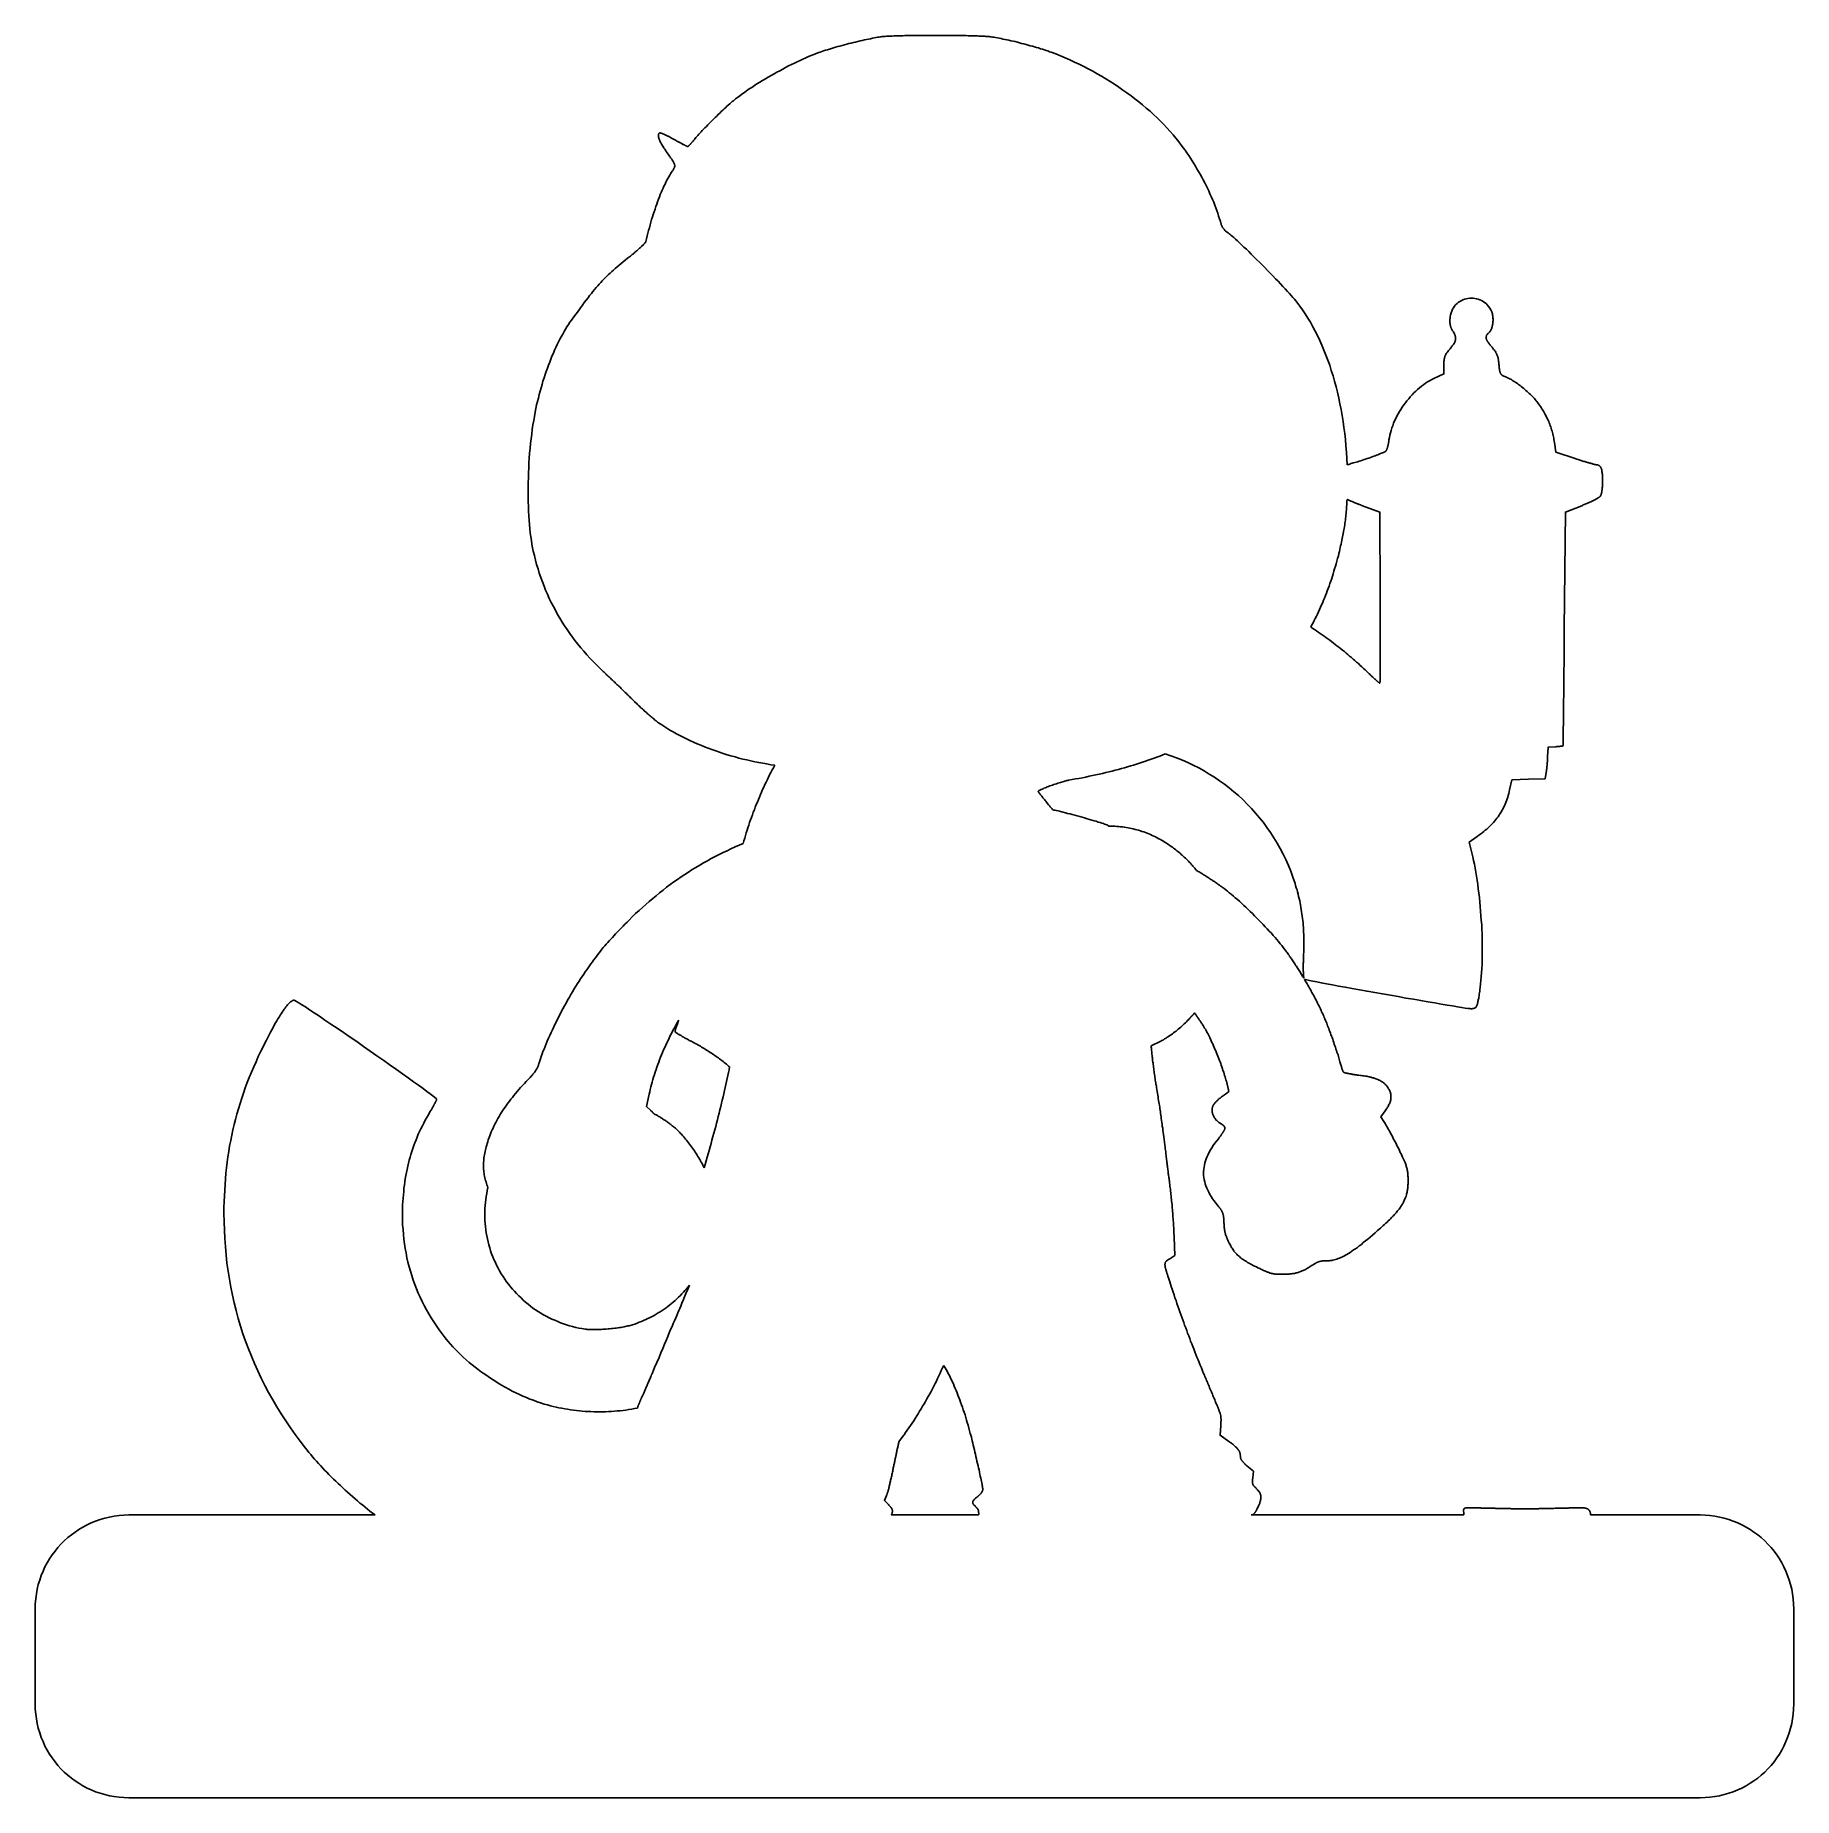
# Model space of a CAD drawing. Extents: x 66 to 166, y 134 to 234.
import ezdxf

# ---------------------------------------------------------------- set-up
doc = ezdxf.new("R2010")
doc.units = 0
doc.layers.add('LAYER_1', color=7, linetype='CONTINUOUS')

msp = doc.modelspace()

# ---------------------------------------------------------------- linework, layer by layer
at = {"layer": 'LAYER_1', "color": 7}
for points in [[(114.48, 233.72), (114.4, 233.71), (114.31, 233.7), (114.22, 233.68), (114.12, 233.66), (114.02, 233.65), (113.91, 233.62), (113.8, 233.6), (113.69, 233.58), (113.57, 233.55), (113.45, 233.52), (113.33, 233.49), (113.2, 233.46), (113.07, 233.43), (112.95, 233.4), (112.82, 233.37), (112.69, 233.34), (112.56, 233.3), (112.43, 233.27), (112.3, 233.24), (112.18, 233.2), (112.05, 233.17), (111.93, 233.13), (111.81, 233.1), (111.69, 233.06), (111.58, 233.03), (111.46, 232.99), (111.36, 232.96), (111.25, 232.92), (111.15, 232.89), (111.06, 232.86), (110.97, 232.83)], [(117.61, 233.81), (117.48, 233.81), (117.35, 233.81), (117.22, 233.81), (117.09, 233.81), (116.96, 233.81), (116.83, 233.81), (116.7, 233.81), (116.58, 233.81), (116.45, 233.81), (116.33, 233.81), (116.21, 233.8), (116.09, 233.8), (115.98, 233.8), (115.86, 233.8), (115.75, 233.79), (115.64, 233.79), (115.54, 233.79), (115.43, 233.78), (115.34, 233.78), (115.24, 233.78), (115.15, 233.77), (115.06, 233.77), (114.98, 233.77), (114.9, 233.76), (114.82, 233.76), (114.75, 233.75), (114.69, 233.75), (114.63, 233.74), (114.57, 233.74), (114.52, 233.73), (114.48, 233.72)], [(120.77, 233.72), (120.72, 233.73), (120.67, 233.74), (120.61, 233.74), (120.55, 233.75), (120.48, 233.75), (120.41, 233.76), (120.33, 233.76), (120.25, 233.76), (120.17, 233.77), (120.08, 233.77), (119.99, 233.78), (119.89, 233.78), (119.79, 233.78), (119.69, 233.79), (119.58, 233.79), (119.47, 233.79), (119.36, 233.8), (119.24, 233.8), (119.13, 233.8), (119.01, 233.8), (118.89, 233.81), (118.76, 233.81), (118.64, 233.81), (118.51, 233.81), (118.39, 233.81), (118.26, 233.81), (118.13, 233.81), (118, 233.81), (117.87, 233.81), (117.74, 233.81), (117.61, 233.81)], [(117.61, 233.81), (117.61, 233.81)], [(124.18, 232.85), (124.09, 232.88), (124, 232.92), (123.9, 232.95), (123.8, 232.98), (123.7, 233.02), (123.59, 233.05), (123.47, 233.09), (123.36, 233.12), (123.24, 233.15), (123.13, 233.19), (123, 233.22), (122.88, 233.26), (122.76, 233.29), (122.64, 233.32), (122.51, 233.35), (122.39, 233.39), (122.27, 233.42), (122.15, 233.45), (122.02, 233.48), (121.9, 233.5), (121.79, 233.53), (121.67, 233.56), (121.56, 233.58), (121.44, 233.6), (121.34, 233.63), (121.23, 233.65), (121.13, 233.67), (121.03, 233.68), (120.94, 233.7), (120.85, 233.71), (120.77, 233.72)], [(110.97, 232.83), (110.83, 232.78), (110.69, 232.72), (110.54, 232.66), (110.39, 232.6), (110.23, 232.53), (110.07, 232.46), (109.91, 232.38), (109.75, 232.31), (109.59, 232.23), (109.42, 232.15), (109.26, 232.07), (109.09, 231.98), (108.93, 231.89), (108.76, 231.8), (108.59, 231.71), (108.43, 231.62), (108.26, 231.53), (108.1, 231.43), (107.94, 231.34), (107.78, 231.24), (107.62, 231.14), (107.46, 231.05), (107.31, 230.95), (107.16, 230.85), (107.02, 230.76), (106.87, 230.66), (106.74, 230.56), (106.6, 230.47), (106.48, 230.37), (106.35, 230.28), (106.24, 230.19)], [(131.28, 227.96), (131.12, 228.16), (130.95, 228.35), (130.77, 228.54), (130.59, 228.74), (130.4, 228.93), (130.21, 229.12), (130.01, 229.3), (129.81, 229.49), (129.6, 229.67), (129.39, 229.85), (129.17, 230.02), (128.95, 230.2), (128.73, 230.37), (128.5, 230.54), (128.27, 230.7), (128.03, 230.87), (127.79, 231.03), (127.55, 231.18), (127.3, 231.33), (127.06, 231.48), (126.8, 231.63), (126.55, 231.77), (126.29, 231.91), (126.04, 232.04), (125.78, 232.17), (125.51, 232.29), (125.25, 232.42), (124.99, 232.53), (124.72, 232.64), (124.45, 232.75), (124.18, 232.85)], [(106.24, 230.19), (106.18, 230.14), (106.12, 230.09), (106.05, 230.04), (105.98, 229.98), (105.91, 229.91), (105.83, 229.85), (105.75, 229.78), (105.68, 229.7), (105.59, 229.63), (105.51, 229.55), (105.43, 229.47), (105.34, 229.39), (105.25, 229.31), (105.17, 229.22), (105.08, 229.14), (104.99, 229.05), (104.91, 228.97), (104.82, 228.88), (104.74, 228.8), (104.66, 228.72), (104.58, 228.63), (104.5, 228.55), (104.42, 228.47), (104.35, 228.4), (104.28, 228.32), (104.21, 228.25), (104.15, 228.18), (104.09, 228.12), (104.04, 228.05), (103.99, 228), (103.94, 227.94)], [(101.94, 228.26), (101.92, 228.25), (101.9, 228.24), (101.88, 228.22), (101.87, 228.21), (101.86, 228.19), (101.86, 228.17), (101.85, 228.15), (101.85, 228.12), (101.85, 228.1), (101.85, 228.07), (101.85, 228.04), (101.86, 228.01), (101.87, 227.97), (101.88, 227.94), (101.9, 227.9), (101.91, 227.86), (101.93, 227.81), (101.96, 227.77), (101.98, 227.72), (102.01, 227.67), (102.03, 227.62), (102.07, 227.56), (102.1, 227.51), (102.14, 227.45), (102.17, 227.39), (102.21, 227.33), (102.26, 227.27), (102.3, 227.2), (102.35, 227.13), (102.4, 227.06), (102.45, 226.99)], [(102.75, 227.89), (102.71, 227.91), (102.67, 227.93), (102.63, 227.95), (102.6, 227.97), (102.56, 227.99), (102.52, 228.01), (102.49, 228.03), (102.45, 228.05), (102.42, 228.07), (102.38, 228.08), (102.35, 228.1), (102.32, 228.11), (102.29, 228.13), (102.26, 228.14), (102.23, 228.16), (102.2, 228.17), (102.17, 228.18), (102.15, 228.19), (102.12, 228.2), (102.1, 228.21), (102.07, 228.22), (102.05, 228.23), (102.03, 228.24), (102.02, 228.24), (102, 228.25), (101.98, 228.25), (101.97, 228.26), (101.96, 228.26), (101.95, 228.26), (101.94, 228.26), (101.94, 228.26)], [(103.52, 227.48), (103.51, 227.48), (103.51, 227.49), (103.5, 227.49), (103.49, 227.49), (103.48, 227.5), (103.47, 227.5), (103.45, 227.51), (103.44, 227.52), (103.42, 227.53), (103.4, 227.54), (103.38, 227.55), (103.36, 227.56), (103.33, 227.57), (103.31, 227.58), (103.28, 227.6), (103.26, 227.61), (103.23, 227.62), (103.2, 227.64), (103.17, 227.66), (103.14, 227.67), (103.1, 227.69), (103.07, 227.71), (103.04, 227.73), (103, 227.75), (102.97, 227.76), (102.93, 227.78), (102.9, 227.8), (102.86, 227.83), (102.82, 227.85), (102.79, 227.87), (102.75, 227.89)], [(103.94, 227.94), (103.92, 227.92), (103.9, 227.89), (103.89, 227.87), (103.87, 227.85), (103.85, 227.82), (103.83, 227.8), (103.81, 227.78), (103.79, 227.76), (103.77, 227.74), (103.76, 227.72), (103.74, 227.7), (103.72, 227.68), (103.7, 227.66), (103.69, 227.64), (103.67, 227.63), (103.66, 227.61), (103.64, 227.59), (103.63, 227.58), (103.62, 227.57), (103.6, 227.55), (103.59, 227.54), (103.58, 227.53), (103.57, 227.52), (103.56, 227.51), (103.55, 227.51), (103.54, 227.5), (103.54, 227.49), (103.53, 227.49), (103.53, 227.49), (103.52, 227.48), (103.52, 227.48)], [(133.81, 223.23), (133.76, 223.38), (133.71, 223.53), (133.66, 223.69), (133.61, 223.84), (133.55, 224), (133.49, 224.16), (133.43, 224.32), (133.36, 224.48), (133.29, 224.64), (133.22, 224.8), (133.15, 224.96), (133.07, 225.11), (133, 225.27), (132.92, 225.43), (132.83, 225.59), (132.75, 225.75), (132.66, 225.91), (132.57, 226.06), (132.48, 226.22), (132.39, 226.37), (132.3, 226.53), (132.2, 226.68), (132.11, 226.83), (132.01, 226.98), (131.91, 227.12), (131.81, 227.27), (131.7, 227.41), (131.6, 227.55), (131.49, 227.69), (131.39, 227.83), (131.28, 227.96)], [(102.45, 226.99), (102.49, 226.94), (102.52, 226.9), (102.55, 226.85), (102.58, 226.81), (102.61, 226.77), (102.63, 226.73), (102.66, 226.7), (102.68, 226.67), (102.7, 226.63), (102.71, 226.6), (102.73, 226.58), (102.74, 226.55), (102.75, 226.52), (102.76, 226.5), (102.77, 226.47), (102.77, 226.45), (102.78, 226.42), (102.78, 226.4), (102.78, 226.38), (102.78, 226.36), (102.77, 226.34), (102.77, 226.31), (102.76, 226.29), (102.75, 226.27), (102.74, 226.25), (102.73, 226.23), (102.72, 226.2), (102.71, 226.18), (102.69, 226.15), (102.67, 226.13), (102.65, 226.1)], [(102.65, 226.1), (102.6, 226.03), (102.55, 225.94), (102.5, 225.86), (102.44, 225.77), (102.39, 225.67), (102.34, 225.57), (102.28, 225.46), (102.23, 225.35), (102.17, 225.24), (102.12, 225.12), (102.07, 225), (102.01, 224.88), (101.96, 224.75), (101.91, 224.62), (101.86, 224.49), (101.81, 224.35), (101.76, 224.21), (101.71, 224.07), (101.66, 223.93), (101.61, 223.78), (101.56, 223.63), (101.51, 223.48), (101.47, 223.33), (101.42, 223.18), (101.38, 223.03), (101.34, 222.87), (101.29, 222.72), (101.25, 222.56), (101.22, 222.4), (101.18, 222.24), (101.14, 222.09)], [(134.35, 222.5), (134.31, 222.52), (134.28, 222.55), (134.25, 222.57), (134.22, 222.6), (134.19, 222.62), (134.16, 222.64), (134.14, 222.66), (134.11, 222.68), (134.09, 222.7), (134.07, 222.72), (134.05, 222.74), (134.03, 222.76), (134.02, 222.78), (134, 222.8), (133.98, 222.82), (133.97, 222.84), (133.96, 222.86), (133.94, 222.88), (133.93, 222.9), (133.92, 222.92), (133.91, 222.94), (133.9, 222.97), (133.88, 222.99), (133.87, 223.02), (133.86, 223.04), (133.85, 223.07), (133.85, 223.1), (133.84, 223.13), (133.83, 223.16), (133.82, 223.19), (133.81, 223.23)], [(101.14, 222.09), (101.14, 222.08), (101.13, 222.06), (101.13, 222.05), (101.11, 222.04), (101.1, 222.02), (101.09, 222), (101.07, 221.98), (101.05, 221.96), (101.03, 221.93), (101, 221.91), (100.98, 221.88), (100.95, 221.86), (100.92, 221.83), (100.89, 221.8), (100.85, 221.76), (100.82, 221.73), (100.78, 221.7), (100.74, 221.66), (100.7, 221.63), (100.66, 221.59), (100.62, 221.55), (100.57, 221.51), (100.52, 221.47), (100.48, 221.43), (100.43, 221.39), (100.37, 221.35), (100.32, 221.3), (100.27, 221.26), (100.21, 221.22), (100.16, 221.17), (100.1, 221.13)], [(138.16, 218.63), (138.1, 218.71), (138.03, 218.8), (137.94, 218.9), (137.84, 219.01), (137.74, 219.13), (137.62, 219.25), (137.5, 219.39), (137.37, 219.53), (137.23, 219.67), (137.09, 219.82), (136.95, 219.97), (136.8, 220.13), (136.65, 220.28), (136.49, 220.44), (136.34, 220.6), (136.18, 220.76), (136.03, 220.91), (135.87, 221.07), (135.72, 221.22), (135.57, 221.36), (135.43, 221.51), (135.29, 221.64), (135.15, 221.77), (135.02, 221.9), (134.9, 222.01), (134.78, 222.12), (134.67, 222.22), (134.58, 222.31), (134.49, 222.38), (134.41, 222.45), (134.35, 222.5)], [(100.1, 221.13), (99.97, 221.02), (99.85, 220.92), (99.73, 220.83), (99.62, 220.73), (99.51, 220.64), (99.4, 220.55), (99.3, 220.46), (99.2, 220.38), (99.11, 220.29), (99.01, 220.2), (98.92, 220.12), (98.84, 220.03), (98.75, 219.94), (98.66, 219.85), (98.57, 219.76), (98.49, 219.66), (98.4, 219.56), (98.31, 219.46), (98.22, 219.36), (98.13, 219.25), (98.04, 219.13), (97.94, 219.01), (97.85, 218.88), (97.74, 218.75), (97.64, 218.61), (97.53, 218.46), (97.42, 218.31), (97.3, 218.15), (97.17, 217.98), (97.04, 217.8), (96.91, 217.61)], [(141.02, 209.39), (141, 209.75), (140.98, 210.11), (140.95, 210.47), (140.92, 210.82), (140.88, 211.17), (140.84, 211.51), (140.79, 211.85), (140.74, 212.19), (140.68, 212.53), (140.61, 212.86), (140.54, 213.18), (140.47, 213.51), (140.39, 213.82), (140.31, 214.14), (140.22, 214.45), (140.12, 214.75), (140.03, 215.05), (139.92, 215.34), (139.81, 215.63), (139.7, 215.91), (139.58, 216.19), (139.46, 216.46), (139.34, 216.73), (139.21, 216.99), (139.07, 217.24), (138.93, 217.49), (138.79, 217.73), (138.64, 217.97), (138.48, 218.19), (138.33, 218.41), (138.16, 218.63)], [(149.24, 218.09), (149.19, 218.2), (149.13, 218.3), (149.06, 218.39), (148.99, 218.48), (148.92, 218.55), (148.84, 218.62), (148.75, 218.68), (148.66, 218.73), (148.57, 218.77), (148.48, 218.8), (148.38, 218.83), (148.28, 218.85), (148.19, 218.86), (148.09, 218.86), (147.99, 218.86), (147.89, 218.84), (147.79, 218.82), (147.7, 218.8), (147.6, 218.76), (147.51, 218.72), (147.43, 218.67), (147.34, 218.62), (147.27, 218.55), (147.19, 218.48), (147.13, 218.4), (147.07, 218.32), (147.01, 218.23), (146.97, 218.13), (146.93, 218.03), (146.9, 217.91), (146.88, 217.8)], [(96.91, 217.61), (96.82, 217.49), (96.74, 217.36), (96.65, 217.23), (96.57, 217.1), (96.49, 216.96), (96.41, 216.82), (96.33, 216.67), (96.25, 216.53), (96.17, 216.37), (96.1, 216.22), (96.02, 216.06), (95.95, 215.9), (95.88, 215.74), (95.8, 215.57), (95.74, 215.4), (95.67, 215.23), (95.6, 215.06), (95.54, 214.88), (95.47, 214.7), (95.41, 214.52), (95.35, 214.33), (95.29, 214.15), (95.24, 213.96), (95.18, 213.77), (95.13, 213.57), (95.08, 213.38), (95.03, 213.18), (94.98, 212.99), (94.93, 212.79), (94.89, 212.58), (94.85, 212.38)], [(146.88, 217.8), (146.87, 217.76), (146.87, 217.73), (146.87, 217.7), (146.86, 217.67), (146.86, 217.64), (146.86, 217.61), (146.86, 217.58), (146.86, 217.56), (146.86, 217.53), (146.86, 217.5), (146.86, 217.48), (146.86, 217.45), (146.87, 217.42), (146.87, 217.4), (146.87, 217.37), (146.88, 217.35), (146.88, 217.32), (146.89, 217.3), (146.9, 217.28), (146.9, 217.25), (146.91, 217.23), (146.92, 217.2), (146.93, 217.18), (146.94, 217.16), (146.95, 217.13), (146.96, 217.11), (146.98, 217.08), (146.99, 217.06), (147, 217.03), (147.02, 217.01), (147.03, 216.98)], [(149.07, 216.89), (149.09, 216.91), (149.12, 216.93), (149.14, 216.96), (149.16, 216.98), (149.17, 217.01), (149.19, 217.05), (149.21, 217.08), (149.22, 217.12), (149.24, 217.15), (149.25, 217.19), (149.26, 217.23), (149.27, 217.27), (149.28, 217.31), (149.29, 217.36), (149.3, 217.4), (149.3, 217.44), (149.31, 217.49), (149.31, 217.53), (149.32, 217.58), (149.32, 217.63), (149.32, 217.67), (149.31, 217.72), (149.31, 217.76), (149.31, 217.81), (149.3, 217.85), (149.29, 217.89), (149.29, 217.94), (149.28, 217.98), (149.26, 218.02), (149.25, 218.06), (149.24, 218.09)], [(147.03, 216.98), (147.06, 216.94), (147.08, 216.9), (147.1, 216.87), (147.12, 216.83), (147.13, 216.8), (147.15, 216.77), (147.16, 216.73), (147.17, 216.7), (147.18, 216.67), (147.18, 216.64), (147.19, 216.62), (147.19, 216.59), (147.19, 216.56), (147.19, 216.53), (147.19, 216.5), (147.18, 216.47), (147.17, 216.44), (147.16, 216.41), (147.15, 216.38), (147.14, 216.35), (147.12, 216.32), (147.1, 216.29), (147.08, 216.26), (147.06, 216.22), (147.03, 216.19), (147, 216.15), (146.97, 216.11), (146.94, 216.07), (146.91, 216.03), (146.87, 215.98), (146.83, 215.93)], [(149.26, 216.07), (149.22, 216.11), (149.19, 216.15), (149.16, 216.19), (149.13, 216.23), (149.1, 216.26), (149.07, 216.3), (149.05, 216.33), (149.03, 216.36), (149.01, 216.39), (148.99, 216.42), (148.98, 216.45), (148.96, 216.48), (148.95, 216.5), (148.94, 216.53), (148.93, 216.56), (148.93, 216.58), (148.93, 216.6), (148.92, 216.63), (148.92, 216.65), (148.93, 216.67), (148.93, 216.69), (148.94, 216.71), (148.94, 216.73), (148.95, 216.75), (148.97, 216.77), (148.98, 216.79), (148.99, 216.81), (149.01, 216.83), (149.03, 216.85), (149.05, 216.87), (149.07, 216.89)], [(146.83, 215.93), (146.8, 215.91), (146.78, 215.88), (146.76, 215.85), (146.74, 215.83), (146.72, 215.8), (146.7, 215.78), (146.69, 215.75), (146.67, 215.73), (146.66, 215.71), (146.64, 215.68), (146.63, 215.66), (146.62, 215.63), (146.6, 215.61), (146.59, 215.58), (146.58, 215.56), (146.57, 215.53), (146.57, 215.51), (146.56, 215.48), (146.55, 215.45), (146.55, 215.43), (146.54, 215.4), (146.54, 215.37), (146.53, 215.34), (146.53, 215.31), (146.52, 215.28), (146.52, 215.24), (146.52, 215.21), (146.52, 215.18), (146.52, 215.14), (146.52, 215.1), (146.52, 215.06)], [(149.65, 215.09), (149.65, 215.13), (149.64, 215.17), (149.64, 215.22), (149.63, 215.26), (149.63, 215.29), (149.62, 215.33), (149.62, 215.37), (149.61, 215.4), (149.6, 215.44), (149.6, 215.47), (149.59, 215.5), (149.58, 215.53), (149.57, 215.56), (149.56, 215.59), (149.55, 215.62), (149.54, 215.65), (149.52, 215.68), (149.51, 215.71), (149.5, 215.73), (149.48, 215.76), (149.47, 215.79), (149.45, 215.82), (149.43, 215.84), (149.41, 215.87), (149.4, 215.9), (149.38, 215.93), (149.35, 215.95), (149.33, 215.98), (149.31, 216.01), (149.28, 216.04), (149.26, 216.07)], [(146.52, 215.06), (146.52, 214.55), (145.95, 214.29)], [(149.93, 214.43), (149.91, 214.44), (149.9, 214.44), (149.88, 214.45), (149.87, 214.46), (149.85, 214.46), (149.84, 214.47), (149.82, 214.48), (149.81, 214.49), (149.8, 214.5), (149.79, 214.52), (149.78, 214.53), (149.77, 214.54), (149.76, 214.56), (149.75, 214.57), (149.74, 214.59), (149.73, 214.61), (149.72, 214.63), (149.72, 214.65), (149.71, 214.68), (149.7, 214.7), (149.7, 214.73), (149.69, 214.75), (149.69, 214.78), (149.68, 214.81), (149.68, 214.85), (149.67, 214.88), (149.67, 214.92), (149.66, 214.96), (149.66, 215), (149.66, 215.04), (149.65, 215.09)], [(145.95, 214.29), (145.83, 214.23), (145.71, 214.17), (145.59, 214.1), (145.48, 214.02), (145.36, 213.94), (145.25, 213.86), (145.14, 213.77), (145.03, 213.67), (144.92, 213.58), (144.82, 213.47), (144.72, 213.37), (144.61, 213.26), (144.52, 213.14), (144.42, 213.03), (144.33, 212.91), (144.24, 212.79), (144.15, 212.66), (144.07, 212.54), (143.99, 212.41), (143.92, 212.28), (143.85, 212.15), (143.78, 212.01), (143.72, 211.88), (143.66, 211.75), (143.61, 211.61), (143.56, 211.48), (143.52, 211.34), (143.48, 211.21), (143.45, 211.07), (143.43, 210.94), (143.4, 210.81)], [(151.81, 212.98), (151.77, 213.03), (151.72, 213.09), (151.67, 213.15), (151.61, 213.21), (151.56, 213.27), (151.5, 213.32), (151.44, 213.38), (151.38, 213.44), (151.32, 213.5), (151.25, 213.56), (151.19, 213.62), (151.12, 213.67), (151.06, 213.73), (150.99, 213.78), (150.92, 213.84), (150.85, 213.89), (150.78, 213.94), (150.72, 213.99), (150.65, 214.04), (150.58, 214.08), (150.52, 214.13), (150.45, 214.17), (150.39, 214.21), (150.32, 214.25), (150.26, 214.28), (150.2, 214.31), (150.14, 214.34), (150.09, 214.37), (150.03, 214.39), (149.98, 214.41), (149.93, 214.43)], [(152.81, 210.65), (152.8, 210.73), (152.78, 210.82), (152.77, 210.9), (152.75, 210.98), (152.73, 211.06), (152.71, 211.14), (152.69, 211.22), (152.67, 211.3), (152.65, 211.38), (152.62, 211.46), (152.6, 211.54), (152.57, 211.61), (152.54, 211.69), (152.51, 211.77), (152.48, 211.84), (152.45, 211.92), (152.41, 211.99), (152.38, 212.07), (152.34, 212.14), (152.3, 212.22), (152.26, 212.29), (152.22, 212.36), (152.18, 212.43), (152.14, 212.5), (152.1, 212.57), (152.05, 212.64), (152.01, 212.71), (151.96, 212.78), (151.91, 212.85), (151.86, 212.91), (151.81, 212.98)], [(94.85, 212.38), (94.8, 212.14), (94.76, 211.9), (94.72, 211.65), (94.68, 211.39), (94.65, 211.13), (94.61, 210.86), (94.58, 210.59), (94.56, 210.32), (94.53, 210.04), (94.51, 209.77), (94.49, 209.49), (94.48, 209.21), (94.47, 208.93), (94.46, 208.65), (94.45, 208.37), (94.45, 208.09), (94.45, 207.81), (94.45, 207.54), (94.45, 207.27), (94.46, 207.01), (94.47, 206.74), (94.48, 206.49), (94.5, 206.23), (94.52, 205.99), (94.54, 205.75), (94.57, 205.52), (94.59, 205.29), (94.63, 205.08), (94.66, 204.87), (94.7, 204.67), (94.74, 204.48)], [(143.4, 210.81), (143.4, 210.78), (143.4, 210.75), (143.39, 210.72), (143.39, 210.69), (143.38, 210.66), (143.38, 210.63), (143.37, 210.61), (143.37, 210.58), (143.36, 210.55), (143.35, 210.52), (143.35, 210.5), (143.34, 210.47), (143.33, 210.45), (143.33, 210.42), (143.32, 210.4), (143.31, 210.38), (143.31, 210.35), (143.3, 210.33), (143.29, 210.31), (143.29, 210.29), (143.28, 210.27), (143.27, 210.26), (143.26, 210.24), (143.26, 210.22), (143.25, 210.21), (143.24, 210.2), (143.24, 210.19), (143.23, 210.18), (143.22, 210.17), (143.22, 210.16), (143.21, 210.15)], [(153.98, 209.74), (152.89, 210.1), (152.81, 210.65)], [(143.21, 210.15), (143.19, 210.14), (143.16, 210.13), (143.13, 210.11), (143.08, 210.09), (143.03, 210.07), (142.98, 210.04), (142.91, 210.02), (142.84, 209.99), (142.77, 209.96), (142.69, 209.93), (142.61, 209.9), (142.53, 209.87), (142.44, 209.84), (142.35, 209.81), (142.26, 209.77), (142.16, 209.74), (142.07, 209.71), (141.98, 209.68), (141.89, 209.65), (141.79, 209.62), (141.7, 209.59), (141.62, 209.56), (141.53, 209.53), (141.45, 209.51), (141.37, 209.49), (141.3, 209.47), (141.23, 209.45), (141.17, 209.43), (141.11, 209.41), (141.06, 209.4), (141.02, 209.39)], [(155.24, 209.38), (155.23, 209.38), (155.22, 209.38), (155.2, 209.39), (155.18, 209.39), (155.16, 209.39), (155.14, 209.4), (155.11, 209.41), (155.08, 209.41), (155.05, 209.42), (155.01, 209.43), (154.98, 209.44), (154.94, 209.45), (154.9, 209.46), (154.86, 209.47), (154.82, 209.48), (154.77, 209.49), (154.73, 209.51), (154.68, 209.52), (154.63, 209.54), (154.58, 209.55), (154.53, 209.57), (154.48, 209.58), (154.43, 209.6), (154.37, 209.61), (154.32, 209.63), (154.26, 209.65), (154.21, 209.67), (154.15, 209.68), (154.09, 209.7), (154.03, 209.72), (153.98, 209.74)], [(155.49, 209.13), (155.48, 209.15), (155.48, 209.16), (155.47, 209.17), (155.47, 209.18), (155.46, 209.2), (155.46, 209.21), (155.45, 209.22), (155.44, 209.23), (155.44, 209.24), (155.43, 209.25), (155.42, 209.26), (155.42, 209.27), (155.41, 209.28), (155.4, 209.29), (155.39, 209.3), (155.38, 209.31), (155.37, 209.32), (155.37, 209.33), (155.36, 209.33), (155.35, 209.34), (155.34, 209.35), (155.33, 209.35), (155.32, 209.36), (155.31, 209.36), (155.3, 209.37), (155.29, 209.37), (155.28, 209.38), (155.27, 209.38), (155.26, 209.38), (155.25, 209.38), (155.24, 209.38)], [(155.42, 207.6), (155.43, 207.62), (155.44, 207.65), (155.46, 207.68), (155.47, 207.71), (155.48, 207.75), (155.49, 207.79), (155.5, 207.83), (155.51, 207.87), (155.51, 207.92), (155.52, 207.97), (155.53, 208.02), (155.53, 208.08), (155.54, 208.13), (155.54, 208.19), (155.55, 208.25), (155.55, 208.31), (155.55, 208.37), (155.55, 208.43), (155.55, 208.49), (155.55, 208.55), (155.55, 208.61), (155.55, 208.67), (155.54, 208.73), (155.54, 208.78), (155.54, 208.84), (155.53, 208.89), (155.52, 208.95), (155.51, 209), (155.51, 209.04), (155.5, 209.09), (155.49, 209.13)], [(154.36, 207.06), (154.41, 207.08), (154.45, 207.1), (154.5, 207.12), (154.55, 207.14), (154.6, 207.16), (154.65, 207.18), (154.69, 207.2), (154.74, 207.22), (154.78, 207.24), (154.83, 207.26), (154.87, 207.28), (154.91, 207.3), (154.95, 207.32), (154.99, 207.34), (155.03, 207.36), (155.07, 207.38), (155.1, 207.4), (155.14, 207.41), (155.17, 207.43), (155.2, 207.45), (155.23, 207.47), (155.26, 207.48), (155.29, 207.5), (155.31, 207.51), (155.33, 207.53), (155.35, 207.54), (155.37, 207.56), (155.39, 207.57), (155.4, 207.58), (155.41, 207.59), (155.42, 207.6)], [(140.55, 204.35), (140.58, 204.46), (140.61, 204.57), (140.63, 204.68), (140.65, 204.78), (140.68, 204.88), (140.7, 204.99), (140.72, 205.09), (140.74, 205.19), (140.76, 205.29), (140.78, 205.38), (140.8, 205.48), (140.82, 205.58), (140.83, 205.68), (140.85, 205.77), (140.86, 205.87), (140.88, 205.96), (140.89, 206.06), (140.91, 206.15), (140.92, 206.25), (140.93, 206.34), (140.94, 206.44), (140.95, 206.53), (140.96, 206.63), (140.97, 206.72), (140.98, 206.82), (140.99, 206.92), (140.99, 207.02), (141, 207.11), (141.01, 207.21), (141.01, 207.32), (141.02, 207.42)], [(141.02, 207.42), (141.04, 207.41), (141.06, 207.4), (141.08, 207.39), (141.11, 207.38), (141.13, 207.37), (141.15, 207.36), (141.18, 207.35), (141.2, 207.34), (141.23, 207.32), (141.26, 207.31), (141.28, 207.3), (141.31, 207.29), (141.34, 207.28), (141.37, 207.27), (141.39, 207.26), (141.42, 207.24), (141.45, 207.23), (141.48, 207.22), (141.51, 207.21), (141.54, 207.19), (141.58, 207.18), (141.61, 207.17), (141.64, 207.16), (141.67, 207.15), (141.7, 207.13), (141.73, 207.12), (141.77, 207.11), (141.8, 207.1), (141.83, 207.08), (141.87, 207.07), (141.9, 207.06)], [(141.9, 207.06), (142.87, 206.7), (142.9, 201.83)], [(153.37, 200.06), (153.43, 206.7), (154.36, 207.06)], [(94.74, 204.48), (94.8, 204.22), (94.86, 203.97), (94.93, 203.72), (95.01, 203.47), (95.08, 203.22), (95.17, 202.98), (95.26, 202.73), (95.35, 202.49), (95.44, 202.26), (95.55, 202.02), (95.65, 201.79), (95.76, 201.56), (95.88, 201.33), (96, 201.11), (96.12, 200.88), (96.25, 200.66), (96.38, 200.44), (96.52, 200.23), (96.66, 200.01), (96.81, 199.8), (96.96, 199.59), (97.11, 199.39), (97.27, 199.18), (97.44, 198.98), (97.61, 198.78), (97.78, 198.58), (97.96, 198.39), (98.14, 198.2), (98.33, 198.01), (98.52, 197.82), (98.72, 197.63)], [(138.95, 200.15), (139.02, 200.28), (139.08, 200.4), (139.15, 200.53), (139.21, 200.65), (139.27, 200.78), (139.33, 200.9), (139.39, 201.03), (139.45, 201.16), (139.51, 201.29), (139.57, 201.42), (139.63, 201.55), (139.68, 201.68), (139.74, 201.81), (139.79, 201.95), (139.84, 202.08), (139.89, 202.22), (139.94, 202.35), (139.99, 202.49), (140.04, 202.63), (140.09, 202.77), (140.14, 202.91), (140.18, 203.05), (140.23, 203.19), (140.27, 203.33), (140.31, 203.47), (140.36, 203.62), (140.4, 203.76), (140.44, 203.91), (140.48, 204.06), (140.52, 204.21), (140.55, 204.35)], [(142.9, 201.83), (142.9, 201.57), (142.9, 201.32), (142.9, 201.07), (142.9, 200.82), (142.9, 200.58), (142.9, 200.34), (142.9, 200.11), (142.9, 199.89), (142.9, 199.66), (142.9, 199.45), (142.9, 199.24), (142.9, 199.04), (142.9, 198.85), (142.9, 198.66), (142.9, 198.48), (142.9, 198.31), (142.9, 198.15), (142.9, 197.99), (142.9, 197.85), (142.9, 197.71), (142.9, 197.59), (142.9, 197.48), (142.89, 197.37), (142.89, 197.28), (142.89, 197.2), (142.89, 197.13), (142.89, 197.07), (142.88, 197.02), (142.88, 196.99), (142.88, 196.97), (142.88, 196.96)], [(142.14, 197.63), (142.05, 197.72), (141.95, 197.81), (141.85, 197.9), (141.75, 197.99), (141.66, 198.08), (141.56, 198.17), (141.46, 198.25), (141.36, 198.34), (141.26, 198.43), (141.16, 198.51), (141.06, 198.6), (140.96, 198.68), (140.86, 198.77), (140.75, 198.85), (140.65, 198.93), (140.55, 199.01), (140.44, 199.09), (140.34, 199.17), (140.24, 199.25), (140.13, 199.33), (140.03, 199.41), (139.92, 199.49), (139.81, 199.56), (139.71, 199.64), (139.6, 199.72), (139.49, 199.79), (139.38, 199.87), (139.28, 199.94), (139.17, 200.01), (139.06, 200.08), (138.95, 200.15)], [(153.29, 193.4), (153.29, 193.41), (153.3, 193.44), (153.3, 193.49), (153.3, 193.55), (153.3, 193.63), (153.3, 193.73), (153.31, 193.84), (153.31, 193.97), (153.31, 194.11), (153.31, 194.27), (153.31, 194.44), (153.32, 194.62), (153.32, 194.82), (153.32, 195.03), (153.33, 195.25), (153.33, 195.49), (153.33, 195.73), (153.33, 195.99), (153.34, 196.25), (153.34, 196.53), (153.34, 196.81), (153.35, 197.11), (153.35, 197.41), (153.35, 197.72), (153.36, 198.03), (153.36, 198.36), (153.36, 198.69), (153.37, 199.02), (153.37, 199.36), (153.37, 199.71), (153.37, 200.06)], [(98.72, 197.63), (98.76, 197.6), (98.8, 197.56), (98.84, 197.52), (98.89, 197.47), (98.93, 197.43), (98.98, 197.38), (99.03, 197.33), (99.09, 197.28), (99.14, 197.23), (99.19, 197.18), (99.25, 197.13), (99.31, 197.07), (99.37, 197.02), (99.42, 196.96), (99.48, 196.9), (99.54, 196.85), (99.61, 196.79), (99.67, 196.73), (99.73, 196.67), (99.79, 196.61), (99.85, 196.55), (99.91, 196.49), (99.97, 196.43), (100.03, 196.37), (100.09, 196.31), (100.15, 196.26), (100.21, 196.2), (100.27, 196.14), (100.32, 196.09), (100.38, 196.03), (100.43, 195.98)], [(142.88, 196.96), (142.87, 196.96), (142.87, 196.97), (142.86, 196.97), (142.85, 196.98), (142.84, 196.99), (142.83, 197), (142.82, 197.01), (142.8, 197.02), (142.78, 197.03), (142.76, 197.05), (142.75, 197.07), (142.72, 197.08), (142.7, 197.1), (142.68, 197.12), (142.65, 197.15), (142.63, 197.17), (142.6, 197.19), (142.57, 197.22), (142.54, 197.25), (142.51, 197.27), (142.48, 197.3), (142.45, 197.33), (142.42, 197.36), (142.39, 197.39), (142.35, 197.42), (142.32, 197.46), (142.28, 197.49), (142.25, 197.52), (142.21, 197.56), (142.18, 197.59), (142.14, 197.63)], [(100.43, 195.98), (100.49, 195.93), (100.54, 195.87), (100.6, 195.82), (100.65, 195.77), (100.71, 195.71), (100.77, 195.66), (100.82, 195.61), (100.88, 195.55), (100.94, 195.5), (101, 195.45), (101.05, 195.4), (101.11, 195.34), (101.17, 195.29), (101.22, 195.25), (101.28, 195.2), (101.33, 195.15), (101.38, 195.1), (101.44, 195.06), (101.49, 195.01), (101.54, 194.97), (101.59, 194.93), (101.64, 194.89), (101.68, 194.85), (101.73, 194.82), (101.77, 194.78), (101.81, 194.75), (101.85, 194.72), (101.89, 194.7), (101.92, 194.67), (101.96, 194.65), (101.99, 194.63)], [(101.99, 194.63), (102.16, 194.52), (102.33, 194.41), (102.51, 194.3), (102.69, 194.2), (102.88, 194.09), (103.07, 193.99), (103.26, 193.89), (103.46, 193.8), (103.65, 193.7), (103.85, 193.61), (104.06, 193.52), (104.26, 193.44), (104.47, 193.35), (104.68, 193.27), (104.89, 193.19), (105.11, 193.11), (105.33, 193.04), (105.54, 192.97), (105.76, 192.9), (105.98, 192.83), (106.21, 192.77), (106.43, 192.71), (106.65, 192.65), (106.88, 192.6), (107.1, 192.55), (107.33, 192.5), (107.56, 192.45), (107.79, 192.41), (108.01, 192.37), (108.24, 192.33), (108.47, 192.3)], [(125.18, 191.45), (125.38, 191.48), (125.57, 191.52), (125.77, 191.55), (125.97, 191.59), (126.16, 191.63), (126.35, 191.67), (126.54, 191.71), (126.73, 191.75), (126.92, 191.79), (127.1, 191.83), (127.29, 191.88), (127.47, 191.92), (127.65, 191.97), (127.83, 192.01), (128.01, 192.06), (128.19, 192.11), (128.36, 192.16), (128.53, 192.21), (128.71, 192.26), (128.88, 192.31), (129.05, 192.36), (129.22, 192.42), (129.38, 192.47), (129.55, 192.53), (129.71, 192.58), (129.87, 192.64), (130.04, 192.7), (130.2, 192.76), (130.36, 192.82), (130.51, 192.88), (130.67, 192.95)], [(130.67, 192.95), (131, 192.84), (131.32, 192.72), (131.65, 192.59), (131.96, 192.45), (132.27, 192.3), (132.58, 192.15), (132.88, 191.98), (133.18, 191.8), (133.47, 191.62), (133.76, 191.42), (134.04, 191.22), (134.31, 191.01), (134.58, 190.79), (134.84, 190.57), (135.1, 190.33), (135.34, 190.09), (135.58, 189.84), (135.81, 189.58), (136.04, 189.31), (136.26, 189.04), (136.46, 188.76), (136.67, 188.47), (136.86, 188.17), (137.04, 187.87), (137.21, 187.56), (137.38, 187.25), (137.53, 186.93), (137.68, 186.6), (137.81, 186.27), (137.94, 185.93), (138.06, 185.58)], [(152.34, 191.88), (152.34, 191.9), (152.34, 191.92), (152.35, 191.94), (152.35, 191.96), (152.35, 191.98), (152.36, 192.01), (152.36, 192.04), (152.36, 192.06), (152.37, 192.09), (152.37, 192.12), (152.37, 192.15), (152.38, 192.18), (152.38, 192.21), (152.38, 192.24), (152.39, 192.27), (152.39, 192.3), (152.39, 192.33), (152.39, 192.36), (152.4, 192.4), (152.4, 192.43), (152.4, 192.46), (152.41, 192.49), (152.41, 192.52), (152.41, 192.56), (152.41, 192.59), (152.41, 192.62), (152.42, 192.65), (152.42, 192.68), (152.42, 192.71), (152.42, 192.74), (152.42, 192.77)], [(152.42, 192.77), (152.45, 193.32), (152.86, 193.35)], [(152.86, 193.35), (152.88, 193.35), (152.9, 193.35), (152.92, 193.36), (152.94, 193.36), (152.96, 193.36), (152.99, 193.36), (153, 193.36), (153.02, 193.36), (153.04, 193.37), (153.06, 193.37), (153.08, 193.37), (153.1, 193.37), (153.11, 193.37), (153.13, 193.38), (153.15, 193.38), (153.16, 193.38), (153.18, 193.38), (153.19, 193.38), (153.2, 193.39), (153.22, 193.39), (153.23, 193.39), (153.24, 193.39), (153.25, 193.39), (153.26, 193.39), (153.27, 193.4), (153.27, 193.4), (153.28, 193.4), (153.28, 193.4), (153.29, 193.4), (153.29, 193.4), (153.29, 193.4)], [(108.47, 192.3), (108.4, 192.16), (108.32, 192.03), (108.25, 191.89), (108.18, 191.75), (108.11, 191.62), (108.05, 191.48), (107.98, 191.34), (107.91, 191.2), (107.85, 191.06), (107.78, 190.92), (107.72, 190.77), (107.66, 190.63), (107.6, 190.49), (107.54, 190.35), (107.48, 190.2), (107.42, 190.06), (107.36, 189.92), (107.31, 189.77), (107.25, 189.63), (107.2, 189.48), (107.14, 189.33), (107.09, 189.19), (107.04, 189.04), (106.99, 188.89), (106.94, 188.74), (106.9, 188.6), (106.85, 188.45), (106.8, 188.3), (106.76, 188.15), (106.72, 188), (106.67, 187.85)], [(150.26, 190.9), (150.39, 191.46), (151.33, 191.5), (152.28, 191.53), (152.34, 191.88)], [(123.45, 190.81), (123.45, 190.82), (123.47, 190.83), (123.48, 190.85), (123.51, 190.86), (123.54, 190.88), (123.58, 190.9), (123.62, 190.92), (123.67, 190.94), (123.73, 190.96), (123.78, 190.99), (123.84, 191.01), (123.91, 191.04), (123.97, 191.07), (124.04, 191.09), (124.12, 191.12), (124.19, 191.15), (124.26, 191.17), (124.34, 191.2), (124.41, 191.23), (124.49, 191.25), (124.56, 191.28), (124.64, 191.3), (124.71, 191.32), (124.78, 191.34), (124.85, 191.36), (124.91, 191.38), (124.97, 191.4), (125.03, 191.42), (125.08, 191.43), (125.13, 191.44), (125.18, 191.45)], [(124.3, 189.76), (124.29, 189.76), (124.28, 189.77), (124.27, 189.78), (124.25, 189.8), (124.23, 189.83), (124.2, 189.86), (124.17, 189.89), (124.14, 189.93), (124.11, 189.97), (124.08, 190.01), (124.04, 190.05), (124, 190.1), (123.96, 190.15), (123.92, 190.2), (123.88, 190.25), (123.84, 190.3), (123.8, 190.35), (123.76, 190.4), (123.72, 190.44), (123.69, 190.49), (123.65, 190.54), (123.62, 190.58), (123.59, 190.62), (123.56, 190.66), (123.53, 190.69), (123.51, 190.73), (123.49, 190.75), (123.47, 190.77), (123.46, 190.79), (123.45, 190.8), (123.45, 190.81)], [(148.41, 188.25), (148.51, 188.32), (148.61, 188.38), (148.7, 188.45), (148.79, 188.53), (148.87, 188.6), (148.96, 188.67), (149.04, 188.74), (149.12, 188.82), (149.2, 188.9), (149.27, 188.97), (149.34, 189.05), (149.41, 189.13), (149.47, 189.21), (149.54, 189.29), (149.6, 189.37), (149.66, 189.46), (149.71, 189.54), (149.77, 189.63), (149.82, 189.72), (149.87, 189.81), (149.91, 189.9), (149.96, 189.99), (150, 190.09), (150.04, 190.18), (150.08, 190.28), (150.12, 190.38), (150.15, 190.48), (150.18, 190.58), (150.21, 190.69), (150.24, 190.79), (150.26, 190.9)], [(127.41, 188.89), (127.38, 188.9), (127.35, 188.91), (127.3, 188.93), (127.23, 188.95), (127.16, 188.98), (127.07, 189.01), (126.97, 189.04), (126.87, 189.07), (126.75, 189.11), (126.63, 189.14), (126.5, 189.18), (126.37, 189.22), (126.23, 189.26), (126.09, 189.3), (125.95, 189.34), (125.81, 189.38), (125.67, 189.42), (125.53, 189.46), (125.39, 189.49), (125.26, 189.53), (125.12, 189.56), (125, 189.6), (124.88, 189.63), (124.77, 189.65), (124.67, 189.68), (124.58, 189.7), (124.49, 189.72), (124.42, 189.74), (124.37, 189.75), (124.32, 189.75), (124.3, 189.76)], [(127.46, 188.84), (127.46, 188.84), (127.45, 188.84), (127.45, 188.84), (127.45, 188.85), (127.45, 188.85), (127.45, 188.85), (127.45, 188.85), (127.44, 188.85), (127.44, 188.85), (127.44, 188.86), (127.44, 188.86), (127.44, 188.86), (127.44, 188.86), (127.43, 188.86), (127.43, 188.86), (127.43, 188.87), (127.43, 188.87), (127.43, 188.87), (127.43, 188.87), (127.42, 188.87), (127.42, 188.87), (127.42, 188.87), (127.42, 188.88), (127.42, 188.88), (127.42, 188.88), (127.41, 188.88), (127.41, 188.88), (127.41, 188.88), (127.41, 188.88), (127.41, 188.89), (127.41, 188.89)], [(130.59, 187.96), (130.5, 188.01), (130.4, 188.07), (130.31, 188.12), (130.21, 188.17), (130.12, 188.22), (130.02, 188.27), (129.93, 188.31), (129.83, 188.36), (129.74, 188.4), (129.64, 188.44), (129.55, 188.47), (129.45, 188.51), (129.35, 188.54), (129.26, 188.57), (129.16, 188.6), (129.06, 188.63), (128.96, 188.65), (128.86, 188.68), (128.76, 188.7), (128.66, 188.72), (128.56, 188.74), (128.45, 188.76), (128.35, 188.77), (128.24, 188.79), (128.13, 188.8), (128.03, 188.81), (127.92, 188.82), (127.8, 188.83), (127.69, 188.83), (127.57, 188.84), (127.46, 188.84)], [(106.67, 187.85), (106.44, 187.75), (106.21, 187.65), (105.98, 187.55), (105.76, 187.44), (105.53, 187.33), (105.31, 187.22), (105.08, 187.11), (104.86, 186.99), (104.64, 186.87), (104.42, 186.74), (104.21, 186.62), (103.99, 186.49), (103.78, 186.36), (103.56, 186.22), (103.35, 186.09), (103.14, 185.95), (102.94, 185.8), (102.73, 185.66), (102.53, 185.51), (102.32, 185.36), (102.12, 185.2), (101.92, 185.04), (101.72, 184.88), (101.53, 184.72), (101.33, 184.55), (101.14, 184.38), (100.94, 184.21), (100.75, 184.04), (100.56, 183.86), (100.37, 183.68), (100.19, 183.49)], [(132.45, 186.32), (132.4, 186.39), (132.35, 186.44), (132.3, 186.5), (132.25, 186.56), (132.2, 186.62), (132.15, 186.68), (132.1, 186.74), (132.04, 186.79), (131.99, 186.85), (131.93, 186.91), (131.88, 186.96), (131.82, 187.02), (131.76, 187.07), (131.7, 187.13), (131.64, 187.18), (131.58, 187.23), (131.52, 187.29), (131.46, 187.34), (131.4, 187.39), (131.34, 187.44), (131.27, 187.49), (131.21, 187.54), (131.14, 187.59), (131.08, 187.64), (131.01, 187.68), (130.94, 187.73), (130.88, 187.78), (130.81, 187.82), (130.74, 187.87), (130.67, 187.91), (130.59, 187.96)], [(148.16, 187.09), (147.96, 187.93), (148.41, 188.25)], [(148.58, 179.65), (148.61, 179.86), (148.63, 180.06), (148.65, 180.28), (148.66, 180.5), (148.68, 180.73), (148.69, 180.96), (148.69, 181.2), (148.7, 181.45), (148.7, 181.69), (148.7, 181.94), (148.7, 182.19), (148.7, 182.45), (148.69, 182.71), (148.68, 182.97), (148.67, 183.23), (148.65, 183.48), (148.63, 183.74), (148.61, 184), (148.59, 184.26), (148.57, 184.52), (148.54, 184.77), (148.51, 185.02), (148.48, 185.27), (148.45, 185.52), (148.42, 185.76), (148.38, 185.99), (148.34, 186.22), (148.3, 186.45), (148.26, 186.67), (148.21, 186.88), (148.16, 187.09)], [(134.02, 185.29), (133.97, 185.32), (133.92, 185.36), (133.87, 185.4), (133.82, 185.43), (133.77, 185.47), (133.72, 185.5), (133.67, 185.54), (133.62, 185.57), (133.57, 185.61), (133.52, 185.64), (133.47, 185.68), (133.42, 185.71), (133.37, 185.74), (133.32, 185.78), (133.27, 185.81), (133.22, 185.84), (133.17, 185.88), (133.12, 185.91), (133.07, 185.94), (133.02, 185.98), (132.96, 186.01), (132.91, 186.04), (132.86, 186.07), (132.81, 186.11), (132.76, 186.14), (132.71, 186.17), (132.66, 186.2), (132.6, 186.23), (132.55, 186.26), (132.5, 186.29), (132.45, 186.32)], [(138.06, 185.58), (138.09, 185.46), (138.13, 185.33), (138.17, 185.21), (138.2, 185.09), (138.23, 184.96), (138.26, 184.84), (138.29, 184.72), (138.32, 184.59), (138.34, 184.47), (138.37, 184.35), (138.39, 184.22), (138.41, 184.1), (138.43, 183.97), (138.45, 183.85), (138.47, 183.72), (138.48, 183.59), (138.5, 183.46), (138.51, 183.34), (138.52, 183.21), (138.53, 183.07), (138.54, 182.94), (138.54, 182.81), (138.55, 182.67), (138.55, 182.54), (138.55, 182.4), (138.56, 182.26), (138.55, 182.12), (138.55, 181.98), (138.55, 181.83), (138.55, 181.69), (138.54, 181.54)], [(137.46, 181.83), (137.38, 181.94), (137.3, 182.04), (137.21, 182.15), (137.12, 182.27), (137.02, 182.38), (136.92, 182.5), (136.81, 182.62), (136.71, 182.74), (136.59, 182.86), (136.48, 182.99), (136.36, 183.11), (136.25, 183.24), (136.13, 183.36), (136, 183.49), (135.88, 183.61), (135.76, 183.74), (135.63, 183.86), (135.51, 183.98), (135.39, 184.1), (135.26, 184.22), (135.14, 184.33), (135.02, 184.45), (134.9, 184.56), (134.78, 184.66), (134.66, 184.76), (134.55, 184.86), (134.43, 184.96), (134.32, 185.05), (134.22, 185.13), (134.12, 185.21), (134.02, 185.29)], [(100.19, 183.49), (100.07, 183.37), (99.95, 183.26), (99.84, 183.14), (99.73, 183.03), (99.62, 182.92), (99.52, 182.82), (99.42, 182.71), (99.33, 182.61), (99.24, 182.51), (99.15, 182.41), (99.06, 182.31), (98.97, 182.22), (98.89, 182.12), (98.8, 182.02), (98.72, 181.93), (98.64, 181.83), (98.56, 181.73), (98.48, 181.63), (98.41, 181.53), (98.33, 181.43), (98.25, 181.33), (98.17, 181.22), (98.1, 181.12), (98.02, 181.01), (97.94, 180.9), (97.86, 180.78), (97.78, 180.67), (97.69, 180.55), (97.61, 180.42), (97.52, 180.29), (97.43, 180.16)], [(138.56, 180.18), (138.53, 180.24), (138.49, 180.29), (138.46, 180.35), (138.43, 180.4), (138.39, 180.46), (138.36, 180.52), (138.32, 180.57), (138.29, 180.63), (138.25, 180.68), (138.22, 180.74), (138.18, 180.79), (138.15, 180.85), (138.11, 180.9), (138.07, 180.96), (138.04, 181.01), (138, 181.07), (137.97, 181.12), (137.93, 181.17), (137.9, 181.23), (137.86, 181.28), (137.82, 181.33), (137.79, 181.38), (137.75, 181.43), (137.72, 181.49), (137.68, 181.54), (137.64, 181.59), (137.61, 181.64), (137.57, 181.69), (137.53, 181.74), (137.5, 181.79), (137.46, 181.83)], [(138.54, 181.54), (138.54, 181.47), (138.53, 181.4), (138.53, 181.34), (138.53, 181.28), (138.53, 181.21), (138.53, 181.15), (138.53, 181.09), (138.52, 181.04), (138.52, 180.98), (138.52, 180.93), (138.52, 180.87), (138.52, 180.82), (138.52, 180.77), (138.52, 180.72), (138.52, 180.68), (138.52, 180.63), (138.52, 180.59), (138.53, 180.55), (138.53, 180.51), (138.53, 180.47), (138.53, 180.43), (138.53, 180.4), (138.54, 180.37), (138.54, 180.34), (138.54, 180.31), (138.54, 180.28), (138.55, 180.26), (138.55, 180.23), (138.55, 180.21), (138.56, 180.19), (138.56, 180.18)], [(97.43, 180.16), (97.34, 180.02), (97.25, 179.88), (97.16, 179.73), (97.07, 179.58), (96.97, 179.42), (96.88, 179.26), (96.79, 179.1), (96.69, 178.94), (96.6, 178.77), (96.51, 178.61), (96.42, 178.44), (96.33, 178.27), (96.24, 178.1), (96.16, 177.93), (96.07, 177.76), (95.99, 177.59), (95.91, 177.42), (95.83, 177.26), (95.75, 177.09), (95.67, 176.93), (95.6, 176.77), (95.53, 176.61), (95.47, 176.46), (95.41, 176.31), (95.35, 176.16), (95.29, 176.01), (95.24, 175.88), (95.19, 175.74), (95.15, 175.61), (95.11, 175.49), (95.07, 175.37)], [(139.89, 177.55), (139.86, 177.63), (139.82, 177.71), (139.79, 177.79), (139.76, 177.87), (139.72, 177.95), (139.69, 178.03), (139.65, 178.11), (139.61, 178.19), (139.57, 178.27), (139.54, 178.35), (139.5, 178.44), (139.46, 178.52), (139.42, 178.6), (139.38, 178.69), (139.33, 178.77), (139.29, 178.86), (139.25, 178.94), (139.2, 179.03), (139.16, 179.11), (139.12, 179.2), (139.07, 179.28), (139.02, 179.37), (138.98, 179.45), (138.93, 179.54), (138.88, 179.62), (138.84, 179.7), (138.79, 179.79), (138.74, 179.87), (138.69, 179.96), (138.64, 180.04), (138.59, 180.13)], [(138.59, 180.13), (138.64, 180.11), (138.73, 180.09), (138.87, 180.06), (139.06, 180.02), (139.29, 179.98), (139.55, 179.93), (139.85, 179.87), (140.18, 179.81), (140.53, 179.74), (140.91, 179.68), (141.31, 179.6), (141.72, 179.53), (142.15, 179.45), (142.59, 179.37), (143.03, 179.29), (143.48, 179.22), (143.92, 179.14), (144.36, 179.06), (144.79, 178.99), (145.21, 178.91), (145.61, 178.84), (146, 178.78), (146.36, 178.72), (146.7, 178.66), (147.01, 178.61), (147.29, 178.56), (147.53, 178.53), (147.73, 178.49), (147.89, 178.47), (148, 178.46), (148.06, 178.45)], [(148.06, 178.45), (148.09, 178.45), (148.12, 178.45), (148.15, 178.46), (148.18, 178.46), (148.2, 178.46), (148.23, 178.47), (148.25, 178.48), (148.27, 178.48), (148.29, 178.5), (148.31, 178.51), (148.33, 178.53), (148.34, 178.54), (148.36, 178.56), (148.37, 178.59), (148.39, 178.62), (148.4, 178.65), (148.41, 178.68), (148.43, 178.72), (148.44, 178.76), (148.45, 178.81), (148.46, 178.86), (148.47, 178.92), (148.48, 178.98), (148.5, 179.04), (148.51, 179.11), (148.52, 179.19), (148.53, 179.27), (148.54, 179.36), (148.56, 179.45), (148.57, 179.55), (148.58, 179.65)], [(81.13, 178.93), (81.1, 178.93), (81.07, 178.92), (81.04, 178.91), (81, 178.89), (80.97, 178.87), (80.93, 178.84), (80.89, 178.81), (80.85, 178.77), (80.81, 178.73), (80.76, 178.68), (80.72, 178.62), (80.67, 178.56), (80.62, 178.49), (80.57, 178.42), (80.51, 178.34), (80.46, 178.26), (80.4, 178.17), (80.34, 178.08), (80.28, 177.97), (80.21, 177.87), (80.15, 177.76), (80.08, 177.64), (80.01, 177.52), (79.94, 177.39), (79.87, 177.25), (79.8, 177.11), (79.72, 176.97), (79.64, 176.82), (79.56, 176.66), (79.48, 176.5), (79.39, 176.33)], [(89.24, 173.31), (89.21, 173.34), (89.14, 173.4), (89.03, 173.49), (88.88, 173.61), (88.69, 173.75), (88.47, 173.92), (88.21, 174.1), (87.93, 174.3), (87.63, 174.52), (87.3, 174.75), (86.96, 175), (86.6, 175.25), (86.23, 175.51), (85.85, 175.77), (85.47, 176.04), (85.08, 176.31), (84.7, 176.58), (84.32, 176.84), (83.94, 177.1), (83.58, 177.34), (83.23, 177.58), (82.89, 177.81), (82.58, 178.02), (82.28, 178.22), (82.02, 178.39), (81.78, 178.55), (81.57, 178.68), (81.4, 178.79), (81.27, 178.87), (81.18, 178.92), (81.13, 178.93)], [(101.33, 173.59), (101.36, 173.73), (101.39, 173.86), (101.43, 174), (101.46, 174.14), (101.5, 174.28), (101.54, 174.42), (101.58, 174.56), (101.63, 174.71), (101.67, 174.85), (101.72, 174.99), (101.77, 175.13), (101.82, 175.27), (101.87, 175.41), (101.92, 175.55), (101.98, 175.69), (102.03, 175.83), (102.09, 175.97), (102.15, 176.11), (102.21, 176.25), (102.27, 176.38), (102.33, 176.52), (102.4, 176.65), (102.46, 176.78), (102.53, 176.92), (102.59, 177.05), (102.66, 177.18), (102.73, 177.3), (102.8, 177.43), (102.87, 177.55), (102.94, 177.68), (103.01, 177.8)], [(103.01, 177.8), (103, 177.76), (102.98, 177.73), (102.97, 177.69), (102.96, 177.66), (102.95, 177.63), (102.94, 177.59), (102.93, 177.56), (102.92, 177.53), (102.91, 177.5), (102.9, 177.48), (102.89, 177.45), (102.88, 177.42), (102.87, 177.4), (102.86, 177.37), (102.85, 177.35), (102.85, 177.33), (102.84, 177.3), (102.83, 177.28), (102.83, 177.26), (102.82, 177.25), (102.82, 177.23), (102.81, 177.22), (102.81, 177.2), (102.81, 177.19), (102.8, 177.18), (102.8, 177.17), (102.8, 177.16), (102.8, 177.15), (102.8, 177.15), (102.8, 177.14), (102.8, 177.14)], [(129.88, 176.34), (129.96, 176.38), (130.03, 176.41), (130.11, 176.45), (130.19, 176.49), (130.27, 176.53), (130.34, 176.57), (130.42, 176.61), (130.49, 176.65), (130.57, 176.69), (130.64, 176.74), (130.72, 176.78), (130.79, 176.83), (130.86, 176.88), (130.93, 176.93), (131.01, 176.97), (131.08, 177.03), (131.15, 177.08), (131.22, 177.13), (131.29, 177.18), (131.36, 177.24), (131.42, 177.29), (131.49, 177.35), (131.56, 177.41), (131.63, 177.47), (131.69, 177.53), (131.76, 177.59), (131.82, 177.65), (131.88, 177.71), (131.95, 177.78), (132.01, 177.84), (132.07, 177.91)], [(132.07, 177.91), (132.08, 177.92), (132.09, 177.93), (132.1, 177.94), (132.11, 177.95), (132.12, 177.96), (132.13, 177.97), (132.13, 177.98), (132.14, 177.99), (132.15, 178), (132.16, 178), (132.17, 178.01), (132.18, 178.02), (132.19, 178.03), (132.19, 178.04), (132.2, 178.05), (132.21, 178.06), (132.22, 178.07), (132.23, 178.08), (132.24, 178.09), (132.25, 178.1), (132.25, 178.11), (132.26, 178.12), (132.27, 178.13), (132.28, 178.14), (132.29, 178.15), (132.3, 178.16), (132.3, 178.17), (132.31, 178.18), (132.32, 178.19), (132.33, 178.2), (132.34, 178.21)], [(132.34, 178.21), (132.36, 178.18), (132.38, 178.15), (132.41, 178.12), (132.43, 178.08), (132.45, 178.05), (132.48, 178.02), (132.5, 177.99), (132.52, 177.96), (132.55, 177.92), (132.57, 177.89), (132.59, 177.86), (132.61, 177.82), (132.64, 177.79), (132.66, 177.76), (132.68, 177.73), (132.7, 177.69), (132.72, 177.66), (132.74, 177.63), (132.77, 177.59), (132.79, 177.56), (132.81, 177.52), (132.83, 177.49), (132.85, 177.46), (132.87, 177.42), (132.89, 177.39), (132.91, 177.35), (132.93, 177.32), (132.96, 177.28), (132.98, 177.25), (133, 177.21), (133.02, 177.18)], [(140.7, 175.13), (140.69, 175.17), (140.68, 175.21), (140.66, 175.26), (140.65, 175.32), (140.63, 175.38), (140.61, 175.44), (140.59, 175.51), (140.57, 175.58), (140.55, 175.66), (140.52, 175.74), (140.5, 175.82), (140.47, 175.9), (140.44, 175.99), (140.41, 176.08), (140.38, 176.16), (140.35, 176.26), (140.32, 176.35), (140.29, 176.44), (140.26, 176.53), (140.23, 176.62), (140.2, 176.72), (140.16, 176.81), (140.13, 176.9), (140.1, 176.99), (140.07, 177.07), (140.04, 177.16), (140, 177.24), (139.97, 177.32), (139.94, 177.4), (139.91, 177.48), (139.89, 177.55)], [(102.8, 177.14), (102.8, 177.13), (102.81, 177.13), (102.82, 177.12), (102.83, 177.11), (102.85, 177.1), (102.86, 177.09), (102.88, 177.07), (102.9, 177.06), (102.93, 177.04), (102.95, 177.03), (102.98, 177.01), (103.01, 176.99), (103.04, 176.98), (103.07, 176.96), (103.1, 176.94), (103.14, 176.92), (103.18, 176.89), (103.21, 176.87), (103.25, 176.85), (103.29, 176.83), (103.34, 176.8), (103.38, 176.78), (103.42, 176.76), (103.47, 176.73), (103.52, 176.71), (103.56, 176.68), (103.61, 176.65), (103.66, 176.63), (103.71, 176.6), (103.76, 176.58), (103.81, 176.55)], [(103.81, 176.55), (103.88, 176.51), (103.95, 176.47), (104.03, 176.44), (104.1, 176.4), (104.17, 176.36), (104.24, 176.32), (104.31, 176.27), (104.38, 176.23), (104.45, 176.19), (104.52, 176.15), (104.59, 176.1), (104.66, 176.06), (104.73, 176.02), (104.8, 175.97), (104.87, 175.93), (104.93, 175.88), (105, 175.83), (105.07, 175.79), (105.13, 175.74), (105.2, 175.69), (105.27, 175.65), (105.33, 175.6), (105.4, 175.55), (105.46, 175.5), (105.53, 175.45), (105.59, 175.4), (105.65, 175.35), (105.72, 175.3), (105.78, 175.25), (105.84, 175.19), (105.9, 175.14)], [(133.02, 177.18), (133.05, 177.11), (133.09, 177.04), (133.13, 176.97), (133.17, 176.89), (133.21, 176.81), (133.25, 176.72), (133.29, 176.63), (133.33, 176.54), (133.38, 176.45), (133.42, 176.35), (133.46, 176.25), (133.5, 176.16), (133.55, 176.06), (133.59, 175.95), (133.63, 175.85), (133.67, 175.75), (133.71, 175.65), (133.75, 175.54), (133.79, 175.44), (133.83, 175.34), (133.86, 175.24), (133.9, 175.14), (133.93, 175.04), (133.96, 174.94), (134, 174.85), (134.03, 174.75), (134.05, 174.66), (134.08, 174.58), (134.1, 174.49), (134.13, 174.41), (134.15, 174.34)], [(79.39, 176.33), (79.24, 176.03), (79.1, 175.73), (78.97, 175.43), (78.84, 175.14), (78.71, 174.84), (78.59, 174.54), (78.47, 174.25), (78.36, 173.95), (78.26, 173.65), (78.16, 173.36), (78.06, 173.06), (77.97, 172.76), (77.88, 172.46), (77.8, 172.16), (77.73, 171.86), (77.66, 171.56), (77.59, 171.26), (77.53, 170.96), (77.47, 170.65), (77.42, 170.34), (77.37, 170.03), (77.33, 169.72), (77.29, 169.41), (77.26, 169.1), (77.23, 168.78), (77.21, 168.46), (77.19, 168.14), (77.17, 167.81), (77.16, 167.48), (77.15, 167.15), (77.15, 166.82)], [(130.18, 173.97), (130.17, 174.06), (130.15, 174.14), (130.14, 174.22), (130.13, 174.31), (130.11, 174.39), (130.1, 174.48), (130.09, 174.56), (130.08, 174.64), (130.06, 174.72), (130.05, 174.8), (130.04, 174.88), (130.03, 174.96), (130.02, 175.04), (130.01, 175.12), (130, 175.2), (129.99, 175.27), (129.98, 175.35), (129.97, 175.42), (129.96, 175.5), (129.95, 175.57), (129.95, 175.65), (129.94, 175.72), (129.93, 175.79), (129.92, 175.86), (129.91, 175.93), (129.91, 176), (129.9, 176.07), (129.89, 176.14), (129.89, 176.21), (129.88, 176.27), (129.88, 176.34)], [(95.07, 175.37), (95.06, 175.34), (95.05, 175.3), (95.04, 175.27), (95.03, 175.24), (95.02, 175.21), (95.01, 175.18), (94.99, 175.15), (94.98, 175.12), (94.97, 175.09), (94.95, 175.07), (94.94, 175.04), (94.92, 175.01), (94.91, 174.98), (94.89, 174.95), (94.87, 174.92), (94.85, 174.89), (94.83, 174.86), (94.8, 174.83), (94.78, 174.8), (94.75, 174.77), (94.72, 174.73), (94.69, 174.7), (94.66, 174.66), (94.63, 174.62), (94.6, 174.59), (94.56, 174.54), (94.52, 174.5), (94.48, 174.46), (94.43, 174.41), (94.39, 174.36), (94.34, 174.31)], [(105.9, 175.14), (105.87, 174.98), (105.84, 174.82), (105.8, 174.66), (105.77, 174.49), (105.73, 174.32), (105.69, 174.15), (105.65, 173.98), (105.61, 173.8), (105.57, 173.62), (105.53, 173.44), (105.48, 173.26), (105.44, 173.08), (105.4, 172.89), (105.35, 172.71), (105.3, 172.52), (105.26, 172.33), (105.21, 172.14), (105.16, 171.95), (105.11, 171.76), (105.06, 171.56), (105.01, 171.37), (104.95, 171.18), (104.9, 170.98), (104.85, 170.78), (104.79, 170.59), (104.74, 170.39), (104.68, 170.19), (104.63, 170), (104.57, 169.8), (104.52, 169.6), (104.46, 169.4)], [(140.83, 174.83), (140.83, 174.83), (140.83, 174.84), (140.82, 174.84), (140.82, 174.85), (140.81, 174.85), (140.81, 174.86), (140.8, 174.87), (140.8, 174.88), (140.79, 174.88), (140.79, 174.89), (140.78, 174.9), (140.78, 174.91), (140.77, 174.92), (140.77, 174.93), (140.76, 174.94), (140.76, 174.95), (140.75, 174.96), (140.75, 174.97), (140.74, 174.98), (140.74, 174.99), (140.73, 175.01), (140.73, 175.02), (140.73, 175.03), (140.72, 175.04), (140.72, 175.05), (140.71, 175.07), (140.71, 175.08), (140.71, 175.09), (140.7, 175.1), (140.7, 175.12), (140.7, 175.13)], [(141.68, 174.67), (141.64, 174.68), (141.6, 174.68), (141.56, 174.69), (141.52, 174.69), (141.49, 174.7), (141.45, 174.7), (141.41, 174.71), (141.37, 174.72), (141.34, 174.72), (141.3, 174.73), (141.27, 174.73), (141.23, 174.74), (141.2, 174.74), (141.17, 174.75), (141.14, 174.75), (141.11, 174.76), (141.08, 174.77), (141.05, 174.77), (141.02, 174.78), (141, 174.78), (140.98, 174.79), (140.95, 174.79), (140.93, 174.8), (140.92, 174.8), (140.9, 174.81), (140.88, 174.81), (140.87, 174.81), (140.86, 174.82), (140.85, 174.82), (140.84, 174.83), (140.83, 174.83)], [(143.27, 174.07), (143.24, 174.1), (143.21, 174.13), (143.18, 174.16), (143.15, 174.19), (143.12, 174.21), (143.08, 174.24), (143.05, 174.27), (143.01, 174.29), (142.97, 174.32), (142.93, 174.34), (142.89, 174.36), (142.85, 174.38), (142.81, 174.41), (142.76, 174.43), (142.71, 174.45), (142.66, 174.46), (142.61, 174.48), (142.56, 174.5), (142.51, 174.52), (142.45, 174.53), (142.39, 174.55), (142.33, 174.56), (142.27, 174.58), (142.2, 174.59), (142.13, 174.61), (142.06, 174.62), (141.99, 174.63), (141.92, 174.64), (141.84, 174.65), (141.77, 174.66), (141.68, 174.67)], [(94.34, 174.31), (94.23, 174.2), (94.13, 174.08), (94.02, 173.97), (93.92, 173.86), (93.82, 173.75), (93.73, 173.63), (93.64, 173.52), (93.55, 173.41), (93.46, 173.3), (93.38, 173.19), (93.29, 173.08), (93.21, 172.97), (93.14, 172.86), (93.06, 172.75), (92.99, 172.64), (92.92, 172.54), (92.85, 172.43), (92.79, 172.32), (92.73, 172.21), (92.67, 172.1), (92.61, 171.99), (92.55, 171.88), (92.5, 171.77), (92.45, 171.66), (92.4, 171.56), (92.35, 171.45), (92.31, 171.34), (92.26, 171.23), (92.22, 171.12), (92.18, 171), (92.15, 170.89)], [(101.42, 172.66), (101.18, 172.89), (101.33, 173.59)], [(130.67, 170.56), (130.65, 170.72), (130.63, 170.87), (130.61, 171.02), (130.59, 171.16), (130.57, 171.29), (130.56, 171.42), (130.54, 171.54), (130.53, 171.66), (130.51, 171.78), (130.5, 171.89), (130.48, 171.99), (130.47, 172.1), (130.45, 172.2), (130.44, 172.3), (130.43, 172.4), (130.41, 172.49), (130.4, 172.59), (130.38, 172.68), (130.37, 172.77), (130.36, 172.86), (130.34, 172.96), (130.33, 173.05), (130.31, 173.14), (130.3, 173.24), (130.28, 173.34), (130.27, 173.44), (130.25, 173.54), (130.23, 173.64), (130.22, 173.75), (130.2, 173.86), (130.18, 173.97)], [(134.1, 173.6), (134.04, 173.56), (133.98, 173.52), (133.93, 173.48), (133.88, 173.44), (133.84, 173.41), (133.79, 173.37), (133.75, 173.34), (133.71, 173.3), (133.68, 173.27), (133.64, 173.24), (133.61, 173.21), (133.58, 173.18), (133.55, 173.15), (133.53, 173.12), (133.5, 173.1), (133.48, 173.07), (133.46, 173.04), (133.44, 173.02), (133.43, 172.99), (133.41, 172.97), (133.4, 172.94), (133.39, 172.92), (133.38, 172.89), (133.37, 172.87), (133.36, 172.84), (133.35, 172.82), (133.35, 172.79), (133.34, 172.76), (133.34, 172.74), (133.34, 172.71), (133.34, 172.68)], [(134.15, 174.34), (134.29, 173.75), (134.1, 173.6)], [(143.18, 172.65), (143.22, 172.7), (143.26, 172.75), (143.29, 172.8), (143.32, 172.85), (143.35, 172.9), (143.38, 172.95), (143.4, 173), (143.43, 173.05), (143.45, 173.1), (143.46, 173.14), (143.48, 173.19), (143.49, 173.24), (143.5, 173.28), (143.51, 173.33), (143.51, 173.38), (143.51, 173.42), (143.51, 173.47), (143.51, 173.51), (143.51, 173.56), (143.5, 173.6), (143.49, 173.64), (143.48, 173.69), (143.47, 173.73), (143.45, 173.77), (143.43, 173.82), (143.41, 173.86), (143.38, 173.9), (143.36, 173.94), (143.33, 173.98), (143.3, 174.02), (143.27, 174.07)], [(87.31, 167.29), (87.32, 167.48), (87.33, 167.67), (87.35, 167.86), (87.37, 168.05), (87.38, 168.24), (87.41, 168.42), (87.43, 168.6), (87.46, 168.78), (87.49, 168.96), (87.52, 169.14), (87.56, 169.31), (87.6, 169.49), (87.64, 169.66), (87.68, 169.83), (87.73, 170), (87.78, 170.17), (87.83, 170.33), (87.88, 170.5), (87.94, 170.67), (88, 170.83), (88.07, 170.99), (88.13, 171.15), (88.2, 171.31), (88.27, 171.47), (88.35, 171.63), (88.43, 171.79), (88.51, 171.95), (88.59, 172.11), (88.68, 172.26), (88.77, 172.42), (88.86, 172.58)], [(88.86, 172.58), (88.88, 172.61), (88.9, 172.64), (88.92, 172.67), (88.94, 172.71), (88.96, 172.74), (88.98, 172.77), (88.99, 172.8), (89.01, 172.83), (89.03, 172.86), (89.05, 172.89), (89.06, 172.92), (89.08, 172.95), (89.09, 172.98), (89.11, 173.01), (89.12, 173.03), (89.13, 173.06), (89.15, 173.08), (89.16, 173.11), (89.17, 173.13), (89.18, 173.15), (89.19, 173.17), (89.2, 173.19), (89.21, 173.21), (89.21, 173.23), (89.22, 173.24), (89.23, 173.26), (89.23, 173.27), (89.23, 173.28), (89.24, 173.29), (89.24, 173.3), (89.24, 173.31)], [(101.59, 172.49), (101.58, 172.49), (101.58, 172.5), (101.57, 172.51), (101.57, 172.51), (101.56, 172.52), (101.55, 172.52), (101.55, 172.53), (101.54, 172.53), (101.54, 172.54), (101.53, 172.55), (101.53, 172.55), (101.52, 172.56), (101.52, 172.56), (101.51, 172.57), (101.51, 172.57), (101.5, 172.58), (101.5, 172.59), (101.49, 172.59), (101.49, 172.6), (101.48, 172.6), (101.48, 172.61), (101.47, 172.61), (101.46, 172.62), (101.46, 172.62), (101.45, 172.63), (101.45, 172.63), (101.44, 172.64), (101.44, 172.64), (101.43, 172.65), (101.43, 172.65), (101.42, 172.66)], [(102.82, 171.65), (102.78, 171.68), (102.75, 171.71), (102.71, 171.74), (102.67, 171.77), (102.64, 171.8), (102.6, 171.83), (102.56, 171.86), (102.52, 171.89), (102.49, 171.92), (102.45, 171.95), (102.41, 171.98), (102.37, 172), (102.33, 172.03), (102.29, 172.06), (102.25, 172.09), (102.21, 172.12), (102.17, 172.14), (102.13, 172.17), (102.09, 172.19), (102.05, 172.22), (102.01, 172.25), (101.97, 172.27), (101.93, 172.3), (101.88, 172.32), (101.84, 172.35), (101.8, 172.37), (101.76, 172.39), (101.72, 172.42), (101.67, 172.44), (101.63, 172.46), (101.59, 172.49)], [(133.34, 172.68), (133.34, 172.66), (133.34, 172.63), (133.35, 172.6), (133.35, 172.57), (133.36, 172.54), (133.36, 172.51), (133.37, 172.48), (133.38, 172.45), (133.39, 172.42), (133.4, 172.39), (133.42, 172.36), (133.43, 172.33), (133.45, 172.3), (133.46, 172.28), (133.48, 172.25), (133.5, 172.22), (133.52, 172.2), (133.54, 172.17), (133.56, 172.14), (133.58, 172.12), (133.6, 172.09), (133.63, 172.07), (133.65, 172.05), (133.68, 172.02), (133.71, 172), (133.73, 171.98), (133.76, 171.96), (133.79, 171.94), (133.82, 171.92), (133.85, 171.9), (133.88, 171.89)], [(143.11, 172.03), (142.93, 172.31), (143.18, 172.65)], [(104.46, 169.4), (104.42, 169.48), (104.38, 169.56), (104.34, 169.64), (104.29, 169.72), (104.25, 169.8), (104.2, 169.88), (104.15, 169.97), (104.1, 170.05), (104.05, 170.13), (104, 170.21), (103.95, 170.29), (103.9, 170.37), (103.84, 170.45), (103.79, 170.52), (103.73, 170.6), (103.68, 170.68), (103.62, 170.75), (103.56, 170.83), (103.51, 170.9), (103.45, 170.97), (103.39, 171.04), (103.33, 171.11), (103.28, 171.18), (103.22, 171.25), (103.16, 171.31), (103.1, 171.37), (103.05, 171.43), (102.99, 171.49), (102.93, 171.54), (102.88, 171.6), (102.82, 171.65)], [(134.07, 171.65), (134.07, 171.65), (134.07, 171.64), (134.07, 171.63), (134.06, 171.62), (134.06, 171.61), (134.05, 171.59), (134.05, 171.58), (134.04, 171.56), (134.03, 171.55), (134.02, 171.53), (134.01, 171.51), (134, 171.5), (133.99, 171.48), (133.98, 171.46), (133.97, 171.44), (133.96, 171.42), (133.94, 171.4), (133.93, 171.37), (133.91, 171.35), (133.9, 171.33), (133.88, 171.31), (133.87, 171.28), (133.85, 171.26), (133.83, 171.23), (133.81, 171.21), (133.8, 171.19), (133.78, 171.16), (133.76, 171.14), (133.74, 171.11), (133.72, 171.09), (133.7, 171.06)], [(133.88, 171.89), (133.89, 171.88), (133.9, 171.87), (133.91, 171.87), (133.92, 171.86), (133.93, 171.86), (133.94, 171.85), (133.95, 171.84), (133.96, 171.83), (133.97, 171.83), (133.98, 171.82), (133.98, 171.81), (133.99, 171.8), (134, 171.8), (134.01, 171.79), (134.01, 171.78), (134.02, 171.77), (134.03, 171.76), (134.03, 171.76), (134.04, 171.75), (134.04, 171.74), (134.05, 171.73), (134.05, 171.72), (134.06, 171.72), (134.06, 171.71), (134.06, 171.7), (134.07, 171.69), (134.07, 171.68), (134.07, 171.68), (134.07, 171.67), (134.07, 171.66), (134.07, 171.65)], [(144.38, 169.5), (144.37, 169.54), (144.35, 169.59), (144.33, 169.65), (144.31, 169.71), (144.28, 169.78), (144.24, 169.85), (144.21, 169.93), (144.17, 170.01), (144.13, 170.1), (144.09, 170.19), (144.04, 170.28), (144, 170.38), (143.95, 170.48), (143.9, 170.58), (143.85, 170.68), (143.8, 170.78), (143.75, 170.88), (143.7, 170.98), (143.64, 171.08), (143.59, 171.18), (143.54, 171.27), (143.49, 171.37), (143.44, 171.46), (143.39, 171.55), (143.35, 171.63), (143.3, 171.71), (143.26, 171.79), (143.22, 171.85), (143.18, 171.92), (143.14, 171.98), (143.11, 172.03)], [(92.15, 170.89), (92.12, 170.79), (92.09, 170.7), (92.06, 170.6), (92.04, 170.51), (92.02, 170.42), (92, 170.33), (91.98, 170.24), (91.96, 170.15), (91.95, 170.06), (91.93, 169.98), (91.92, 169.89), (91.92, 169.81), (91.91, 169.72), (91.91, 169.64), (91.91, 169.56), (91.91, 169.48), (91.91, 169.4), (91.91, 169.32), (91.92, 169.24), (91.93, 169.16), (91.94, 169.08), (91.95, 169), (91.97, 168.92), (91.98, 168.84), (92, 168.76), (92.03, 168.68), (92.05, 168.6), (92.07, 168.52), (92.1, 168.44), (92.13, 168.36), (92.16, 168.28)], [(130.92, 168.55), (130.92, 168.58), (130.91, 168.62), (130.91, 168.66), (130.9, 168.7), (130.9, 168.75), (130.89, 168.8), (130.88, 168.85), (130.88, 168.9), (130.87, 168.96), (130.86, 169.02), (130.85, 169.08), (130.85, 169.14), (130.84, 169.21), (130.83, 169.28), (130.82, 169.35), (130.81, 169.42), (130.8, 169.49), (130.79, 169.56), (130.78, 169.64), (130.77, 169.71), (130.76, 169.79), (130.75, 169.87), (130.74, 169.94), (130.73, 170.02), (130.72, 170.1), (130.71, 170.18), (130.7, 170.25), (130.7, 170.33), (130.69, 170.41), (130.68, 170.49), (130.67, 170.56)], [(133.7, 171.06), (133.6, 170.93), (133.5, 170.8), (133.41, 170.67), (133.33, 170.54), (133.25, 170.42), (133.18, 170.29), (133.12, 170.17), (133.06, 170.04), (133.01, 169.92), (132.97, 169.8), (132.93, 169.68), (132.9, 169.56), (132.88, 169.44), (132.87, 169.32), (132.86, 169.2), (132.86, 169.08), (132.86, 168.97), (132.87, 168.85), (132.89, 168.73), (132.92, 168.61), (132.95, 168.49), (132.99, 168.37), (133.04, 168.25), (133.09, 168.13), (133.15, 168.01), (133.22, 167.89), (133.29, 167.77), (133.37, 167.64), (133.46, 167.52), (133.55, 167.39), (133.65, 167.27)], [(144.34, 167.71), (144.35, 167.75), (144.37, 167.8), (144.39, 167.86), (144.4, 167.91), (144.42, 167.96), (144.43, 168.02), (144.44, 168.07), (144.45, 168.13), (144.46, 168.19), (144.47, 168.25), (144.47, 168.31), (144.48, 168.37), (144.48, 168.43), (144.49, 168.49), (144.49, 168.56), (144.49, 168.62), (144.49, 168.68), (144.49, 168.74), (144.49, 168.8), (144.49, 168.87), (144.48, 168.93), (144.48, 168.99), (144.47, 169.05), (144.47, 169.11), (144.46, 169.17), (144.45, 169.23), (144.44, 169.28), (144.43, 169.34), (144.41, 169.39), (144.4, 169.45), (144.38, 169.5)], [(131.18, 165.46), (131.18, 165.57), (131.17, 165.67), (131.17, 165.78), (131.16, 165.89), (131.16, 165.99), (131.15, 166.1), (131.14, 166.2), (131.14, 166.3), (131.13, 166.41), (131.12, 166.51), (131.11, 166.61), (131.11, 166.71), (131.1, 166.82), (131.09, 166.92), (131.08, 167.02), (131.07, 167.12), (131.06, 167.22), (131.06, 167.31), (131.05, 167.41), (131.04, 167.51), (131.03, 167.61), (131.02, 167.7), (131.01, 167.8), (131, 167.9), (130.99, 167.99), (130.98, 168.08), (130.97, 168.18), (130.95, 168.27), (130.94, 168.36), (130.93, 168.46), (130.92, 168.55)], [(92.16, 168.28), (92.12, 168.11), (92.09, 167.95), (92.06, 167.78), (92.04, 167.61), (92.02, 167.44), (92, 167.26), (91.99, 167.09), (91.98, 166.92), (91.98, 166.75), (91.98, 166.57), (91.99, 166.4), (92, 166.23), (92.02, 166.06), (92.04, 165.88), (92.06, 165.71), (92.09, 165.54), (92.13, 165.37), (92.17, 165.2), (92.21, 165.03), (92.26, 164.86), (92.31, 164.69), (92.37, 164.52), (92.43, 164.35), (92.5, 164.19), (92.58, 164.02), (92.65, 163.86), (92.74, 163.7), (92.82, 163.54), (92.92, 163.38), (93.02, 163.22), (93.12, 163.07)], [(142.91, 165.97), (142.99, 166.04), (143.07, 166.12), (143.15, 166.18), (143.22, 166.25), (143.29, 166.32), (143.36, 166.38), (143.42, 166.45), (143.48, 166.51), (143.54, 166.57), (143.6, 166.63), (143.66, 166.68), (143.71, 166.74), (143.76, 166.79), (143.8, 166.85), (143.85, 166.9), (143.89, 166.95), (143.93, 167), (143.97, 167.06), (144.01, 167.11), (144.05, 167.16), (144.08, 167.21), (144.11, 167.26), (144.14, 167.31), (144.17, 167.35), (144.2, 167.4), (144.22, 167.45), (144.25, 167.5), (144.27, 167.55), (144.29, 167.6), (144.32, 167.65), (144.34, 167.71)], [(77.15, 166.82), (77.16, 166.34), (77.17, 165.86), (77.19, 165.39), (77.23, 164.92), (77.27, 164.45), (77.32, 163.99), (77.39, 163.53), (77.46, 163.07), (77.54, 162.62), (77.63, 162.17), (77.73, 161.72), (77.84, 161.28), (77.96, 160.84), (78.09, 160.4), (78.23, 159.97), (78.38, 159.54), (78.54, 159.11), (78.71, 158.69), (78.88, 158.27), (79.07, 157.85), (79.27, 157.44), (79.48, 157.03), (79.69, 156.62), (79.92, 156.21), (80.16, 155.81), (80.4, 155.41), (80.66, 155.02), (80.93, 154.62), (81.2, 154.23), (81.49, 153.85), (81.78, 153.46)], [(89.9, 159.53), (89.73, 159.74), (89.56, 159.97), (89.39, 160.19), (89.24, 160.41), (89.08, 160.64), (88.94, 160.87), (88.8, 161.1), (88.67, 161.33), (88.54, 161.57), (88.42, 161.8), (88.31, 162.04), (88.2, 162.28), (88.1, 162.53), (88, 162.77), (87.91, 163.02), (87.83, 163.27), (87.75, 163.52), (87.68, 163.78), (87.61, 164.04), (87.55, 164.29), (87.5, 164.56), (87.46, 164.82), (87.41, 165.08), (87.38, 165.35), (87.35, 165.62), (87.33, 165.89), (87.31, 166.17), (87.3, 166.45), (87.3, 166.73), (87.3, 167.01), (87.31, 167.29)], [(133.65, 167.27), (133.68, 167.23), (133.71, 167.2), (133.74, 167.16), (133.76, 167.13), (133.78, 167.1), (133.81, 167.07), (133.83, 167.05), (133.84, 167.02), (133.86, 166.99), (133.88, 166.97), (133.89, 166.95), (133.9, 166.92), (133.92, 166.9), (133.93, 166.87), (133.94, 166.85), (133.95, 166.82), (133.95, 166.8), (133.96, 166.77), (133.97, 166.74), (133.97, 166.72), (133.98, 166.69), (133.98, 166.65), (133.99, 166.62), (133.99, 166.58), (134, 166.55), (134, 166.51), (134, 166.46), (134.01, 166.42), (134.01, 166.37), (134.01, 166.32), (134.01, 166.26)], [(130.93, 164.23), (131.23, 164.42), (131.18, 165.46)], [(134.01, 166.26), (134.02, 166.21), (134.02, 166.17), (134.02, 166.12), (134.03, 166.08), (134.03, 166.04), (134.03, 166), (134.04, 165.96), (134.04, 165.92), (134.05, 165.89), (134.05, 165.85), (134.06, 165.82), (134.07, 165.78), (134.07, 165.75), (134.08, 165.72), (134.09, 165.69), (134.1, 165.65), (134.1, 165.62), (134.11, 165.59), (134.12, 165.56), (134.14, 165.53), (134.15, 165.49), (134.16, 165.46), (134.17, 165.43), (134.19, 165.39), (134.2, 165.36), (134.22, 165.32), (134.24, 165.28), (134.26, 165.24), (134.27, 165.2), (134.29, 165.16), (134.32, 165.12)], [(139.85, 164.12), (139.92, 164.12), (139.99, 164.12), (140.06, 164.13), (140.14, 164.14), (140.21, 164.15), (140.28, 164.17), (140.36, 164.19), (140.43, 164.21), (140.51, 164.24), (140.59, 164.27), (140.67, 164.3), (140.75, 164.34), (140.84, 164.38), (140.92, 164.43), (141.01, 164.48), (141.1, 164.53), (141.19, 164.59), (141.29, 164.66), (141.39, 164.73), (141.49, 164.8), (141.6, 164.88), (141.71, 164.96), (141.83, 165.05), (141.94, 165.15), (142.07, 165.25), (142.2, 165.35), (142.33, 165.46), (142.46, 165.58), (142.61, 165.7), (142.75, 165.83), (142.91, 165.97)], [(134.32, 165.12), (134.35, 165.06), (134.38, 165), (134.41, 164.94), (134.44, 164.88), (134.48, 164.83), (134.51, 164.77), (134.55, 164.72), (134.58, 164.67), (134.62, 164.63), (134.66, 164.58), (134.7, 164.53), (134.75, 164.49), (134.79, 164.44), (134.84, 164.4), (134.89, 164.36), (134.94, 164.31), (134.99, 164.27), (135.04, 164.23), (135.1, 164.19), (135.16, 164.15), (135.23, 164.11), (135.29, 164.07), (135.36, 164.02), (135.44, 163.98), (135.51, 163.94), (135.59, 163.9), (135.68, 163.85), (135.76, 163.81), (135.86, 163.77), (135.95, 163.72), (136.05, 163.67)], [(131.07, 162.5), (131.02, 162.65), (130.98, 162.79), (130.93, 162.91), (130.9, 163.03), (130.86, 163.14), (130.83, 163.24), (130.8, 163.33), (130.77, 163.42), (130.75, 163.5), (130.73, 163.57), (130.71, 163.63), (130.69, 163.69), (130.68, 163.75), (130.67, 163.8), (130.67, 163.84), (130.66, 163.88), (130.66, 163.92), (130.67, 163.95), (130.67, 163.98), (130.68, 164.01), (130.69, 164.03), (130.7, 164.05), (130.72, 164.08), (130.73, 164.1), (130.75, 164.11), (130.78, 164.13), (130.8, 164.15), (130.83, 164.17), (130.86, 164.19), (130.89, 164.21), (130.93, 164.23)], [(136.05, 163.67), (136.11, 163.64), (136.17, 163.62), (136.22, 163.59), (136.27, 163.57), (136.32, 163.55), (136.37, 163.53), (136.41, 163.51), (136.46, 163.49), (136.5, 163.47), (136.54, 163.46), (136.57, 163.45), (136.61, 163.43), (136.64, 163.42), (136.68, 163.41), (136.71, 163.4), (136.75, 163.39), (136.78, 163.39), (136.81, 163.38), (136.85, 163.37), (136.88, 163.37), (136.91, 163.36), (136.95, 163.36), (136.98, 163.36), (137.02, 163.35), (137.06, 163.35), (137.1, 163.35), (137.14, 163.35), (137.19, 163.35), (137.23, 163.35), (137.28, 163.35), (137.33, 163.35)], [(137.33, 163.35), (137.4, 163.35), (137.47, 163.35), (137.53, 163.35), (137.59, 163.35), (137.65, 163.36), (137.71, 163.36), (137.77, 163.37), (137.82, 163.37), (137.88, 163.38), (137.93, 163.39), (137.98, 163.39), (138.03, 163.4), (138.08, 163.41), (138.13, 163.43), (138.18, 163.44), (138.23, 163.45), (138.27, 163.47), (138.32, 163.48), (138.37, 163.5), (138.42, 163.52), (138.46, 163.54), (138.51, 163.56), (138.56, 163.58), (138.61, 163.61), (138.66, 163.63), (138.71, 163.66), (138.76, 163.69), (138.81, 163.72), (138.86, 163.75), (138.92, 163.79), (138.97, 163.82)], [(138.97, 163.82), (139.01, 163.85), (139.04, 163.87), (139.08, 163.89), (139.11, 163.91), (139.14, 163.93), (139.17, 163.95), (139.2, 163.97), (139.23, 163.98), (139.26, 164), (139.28, 164.01), (139.31, 164.02), (139.33, 164.03), (139.36, 164.04), (139.38, 164.05), (139.41, 164.06), (139.43, 164.07), (139.46, 164.08), (139.48, 164.08), (139.5, 164.09), (139.53, 164.09), (139.55, 164.1), (139.58, 164.1), (139.6, 164.11), (139.63, 164.11), (139.66, 164.11), (139.69, 164.11), (139.72, 164.11), (139.75, 164.12), (139.78, 164.12), (139.81, 164.12), (139.85, 164.12)], [(93.12, 163.07), (93.22, 162.92), (93.33, 162.78), (93.44, 162.64), (93.55, 162.51), (93.67, 162.38), (93.79, 162.25), (93.91, 162.12), (94.04, 162), (94.17, 161.88), (94.3, 161.76), (94.44, 161.65), (94.58, 161.54), (94.72, 161.43), (94.87, 161.33), (95.02, 161.24), (95.17, 161.14), (95.32, 161.05), (95.48, 160.96), (95.64, 160.88), (95.8, 160.8), (95.96, 160.73), (96.13, 160.66), (96.29, 160.59), (96.46, 160.53), (96.63, 160.47), (96.8, 160.42), (96.97, 160.37), (97.15, 160.33), (97.32, 160.29), (97.5, 160.26), (97.68, 160.23)], [(100.25, 160.44), (100.38, 160.48), (100.51, 160.52), (100.64, 160.57), (100.76, 160.62), (100.89, 160.67), (101.01, 160.72), (101.13, 160.77), (101.26, 160.83), (101.38, 160.89), (101.5, 160.95), (101.61, 161.01), (101.73, 161.08), (101.84, 161.15), (101.96, 161.22), (102.07, 161.29), (102.18, 161.37), (102.29, 161.45), (102.39, 161.52), (102.5, 161.61), (102.6, 161.69), (102.7, 161.77), (102.8, 161.86), (102.9, 161.95), (103, 162.04), (103.09, 162.13), (103.18, 162.23), (103.28, 162.33), (103.36, 162.42), (103.45, 162.52), (103.54, 162.63), (103.62, 162.73)], [(103.62, 162.73), (103.58, 162.64), (103.54, 162.54), (103.5, 162.45), (103.46, 162.35), (103.42, 162.26), (103.38, 162.16), (103.34, 162.07), (103.3, 161.97), (103.26, 161.86), (103.21, 161.76), (103.17, 161.65), (103.12, 161.53), (103.07, 161.41), (103.01, 161.29), (102.96, 161.15), (102.9, 161.01), (102.84, 160.87), (102.77, 160.71), (102.7, 160.55), (102.63, 160.38), (102.55, 160.2), (102.47, 160.01), (102.39, 159.81), (102.3, 159.59), (102.2, 159.37), (102.1, 159.13), (102, 158.88), (101.89, 158.62), (101.77, 158.34), (101.64, 158.05), (101.51, 157.74)], [(132.86, 157.71), (132.8, 157.86), (132.73, 158.02), (132.67, 158.18), (132.61, 158.33), (132.54, 158.49), (132.48, 158.64), (132.42, 158.79), (132.36, 158.94), (132.3, 159.1), (132.24, 159.25), (132.18, 159.4), (132.12, 159.55), (132.07, 159.7), (132.01, 159.85), (131.95, 160), (131.9, 160.15), (131.84, 160.3), (131.78, 160.45), (131.73, 160.61), (131.67, 160.76), (131.62, 160.91), (131.56, 161.07), (131.51, 161.22), (131.45, 161.38), (131.4, 161.53), (131.34, 161.69), (131.29, 161.85), (131.23, 162.01), (131.18, 162.18), (131.12, 162.34), (131.07, 162.5)], [(97.68, 160.23), (97.74, 160.22), (97.8, 160.21), (97.86, 160.21), (97.93, 160.2), (98.01, 160.2), (98.08, 160.2), (98.16, 160.2), (98.25, 160.2), (98.33, 160.2), (98.42, 160.2), (98.51, 160.21), (98.61, 160.21), (98.7, 160.22), (98.8, 160.22), (98.89, 160.23), (98.99, 160.24), (99.08, 160.25), (99.18, 160.26), (99.27, 160.27), (99.37, 160.28), (99.46, 160.29), (99.55, 160.3), (99.64, 160.32), (99.73, 160.33), (99.81, 160.34), (99.9, 160.36), (99.97, 160.38), (100.05, 160.39), (100.12, 160.41), (100.19, 160.42), (100.25, 160.44)], [(95.55, 155.92), (95.35, 155.97), (95.15, 156.04), (94.95, 156.1), (94.75, 156.18), (94.55, 156.25), (94.35, 156.34), (94.15, 156.42), (93.95, 156.52), (93.74, 156.61), (93.54, 156.71), (93.34, 156.82), (93.14, 156.93), (92.94, 157.04), (92.75, 157.16), (92.55, 157.28), (92.36, 157.4), (92.17, 157.53), (91.98, 157.66), (91.79, 157.79), (91.61, 157.93), (91.43, 158.06), (91.26, 158.2), (91.09, 158.34), (90.92, 158.49), (90.76, 158.63), (90.6, 158.78), (90.45, 158.93), (90.31, 159.07), (90.17, 159.22), (90.03, 159.38), (89.9, 159.53)], [(101.51, 157.74), (101.49, 157.69), (101.47, 157.64), (101.45, 157.58), (101.42, 157.53), (101.4, 157.47), (101.38, 157.42), (101.35, 157.36), (101.33, 157.31), (101.3, 157.25), (101.28, 157.2), (101.26, 157.14), (101.23, 157.09), (101.21, 157.04), (101.19, 156.98), (101.16, 156.93), (101.14, 156.88), (101.12, 156.83), (101.1, 156.78), (101.08, 156.73), (101.06, 156.68), (101.04, 156.64), (101.02, 156.59), (101, 156.55), (100.98, 156.51), (100.96, 156.47), (100.95, 156.43), (100.93, 156.4), (100.92, 156.37), (100.9, 156.33), (100.89, 156.31), (100.88, 156.28)], [(115.53, 153.82), (115.63, 153.95), (115.72, 154.08), (115.82, 154.21), (115.91, 154.35), (116, 154.48), (116.1, 154.61), (116.19, 154.74), (116.28, 154.88), (116.37, 155.01), (116.45, 155.15), (116.54, 155.29), (116.63, 155.42), (116.71, 155.56), (116.8, 155.7), (116.88, 155.84), (116.96, 155.98), (117.04, 156.12), (117.12, 156.26), (117.2, 156.4), (117.28, 156.55), (117.36, 156.69), (117.44, 156.84), (117.51, 156.98), (117.59, 157.13), (117.66, 157.27), (117.73, 157.42), (117.8, 157.57), (117.87, 157.72), (117.94, 157.87), (118.01, 158.02), (118.08, 158.17)], [(118.08, 158.17), (118.12, 158.09), (118.17, 158.02), (118.22, 157.93), (118.27, 157.84), (118.32, 157.75), (118.37, 157.65), (118.42, 157.55), (118.47, 157.45), (118.52, 157.34), (118.58, 157.22), (118.63, 157.11), (118.68, 156.99), (118.73, 156.86), (118.78, 156.74), (118.84, 156.61), (118.89, 156.48), (118.94, 156.35), (118.99, 156.21), (119.04, 156.07), (119.09, 155.93), (119.14, 155.79), (119.19, 155.64), (119.24, 155.5), (119.29, 155.35), (119.33, 155.2), (119.38, 155.06), (119.42, 154.91), (119.47, 154.76), (119.51, 154.6), (119.55, 154.45), (119.59, 154.3)], [(133.69, 155.73), (133.68, 155.76), (133.67, 155.79), (133.65, 155.82), (133.64, 155.85), (133.62, 155.89), (133.6, 155.94), (133.58, 155.99), (133.56, 156.03), (133.54, 156.09), (133.52, 156.14), (133.49, 156.2), (133.47, 156.26), (133.44, 156.32), (133.41, 156.39), (133.39, 156.46), (133.36, 156.53), (133.33, 156.6), (133.3, 156.67), (133.26, 156.74), (133.23, 156.82), (133.2, 156.9), (133.17, 156.98), (133.14, 157.06), (133.1, 157.14), (133.07, 157.22), (133.03, 157.3), (133, 157.38), (132.97, 157.46), (132.93, 157.54), (132.9, 157.62), (132.86, 157.71)], [(100.66, 155.74), (100.5, 155.71), (100.34, 155.68), (100.17, 155.66), (100.01, 155.63), (99.84, 155.61), (99.68, 155.59), (99.51, 155.58), (99.35, 155.56), (99.18, 155.55), (99.02, 155.54), (98.85, 155.53), (98.68, 155.53), (98.52, 155.53), (98.35, 155.53), (98.19, 155.53), (98.02, 155.54), (97.85, 155.54), (97.69, 155.55), (97.52, 155.57), (97.36, 155.58), (97.19, 155.6), (97.03, 155.62), (96.86, 155.64), (96.69, 155.67), (96.53, 155.7), (96.36, 155.73), (96.2, 155.76), (96.04, 155.8), (95.87, 155.83), (95.71, 155.87), (95.55, 155.92)], [(100.88, 156.28), (100.87, 156.26), (100.86, 156.24), (100.85, 156.22), (100.84, 156.2), (100.83, 156.18), (100.82, 156.16), (100.82, 156.14), (100.81, 156.13), (100.8, 156.11), (100.79, 156.09), (100.79, 156.07), (100.78, 156.05), (100.77, 156.04), (100.76, 156.02), (100.76, 156), (100.75, 155.98), (100.74, 155.97), (100.74, 155.95), (100.73, 155.93), (100.72, 155.92), (100.72, 155.9), (100.71, 155.88), (100.71, 155.87), (100.7, 155.85), (100.69, 155.84), (100.69, 155.82), (100.68, 155.8), (100.68, 155.79), (100.67, 155.77), (100.67, 155.76), (100.66, 155.74)], [(133.83, 154.74), (133.83, 154.79), (133.84, 154.83), (133.84, 154.87), (133.84, 154.91), (133.84, 154.95), (133.84, 154.98), (133.85, 155.02), (133.85, 155.05), (133.85, 155.09), (133.85, 155.12), (133.84, 155.15), (133.84, 155.18), (133.84, 155.2), (133.84, 155.23), (133.83, 155.26), (133.83, 155.29), (133.83, 155.31), (133.82, 155.34), (133.82, 155.37), (133.81, 155.39), (133.8, 155.42), (133.79, 155.45), (133.78, 155.48), (133.78, 155.5), (133.77, 155.53), (133.75, 155.56), (133.74, 155.59), (133.73, 155.63), (133.72, 155.66), (133.7, 155.69), (133.69, 155.73)], [(134.3, 153.84), (133.79, 154.19), (133.83, 154.74)], [(81.78, 153.46), (81.88, 153.34), (81.98, 153.22), (82.08, 153.09), (82.19, 152.97), (82.29, 152.84), (82.41, 152.72), (82.52, 152.59), (82.63, 152.47), (82.75, 152.34), (82.87, 152.21), (83, 152.09), (83.12, 151.96), (83.25, 151.83), (83.38, 151.7), (83.51, 151.58), (83.64, 151.45), (83.77, 151.33), (83.91, 151.2), (84.04, 151.08), (84.18, 150.95), (84.32, 150.83), (84.46, 150.71), (84.6, 150.58), (84.74, 150.46), (84.88, 150.34), (85.02, 150.23), (85.17, 150.11), (85.31, 149.99), (85.45, 149.88), (85.6, 149.77), (85.74, 149.66)], [(115.2, 152.29), (115.21, 152.34), (115.23, 152.4), (115.24, 152.45), (115.25, 152.51), (115.26, 152.56), (115.27, 152.61), (115.28, 152.67), (115.29, 152.72), (115.3, 152.77), (115.31, 152.82), (115.32, 152.87), (115.33, 152.92), (115.35, 152.97), (115.36, 153.02), (115.37, 153.07), (115.38, 153.12), (115.39, 153.17), (115.4, 153.22), (115.41, 153.27), (115.42, 153.32), (115.43, 153.36), (115.44, 153.41), (115.45, 153.46), (115.46, 153.51), (115.47, 153.55), (115.48, 153.6), (115.49, 153.64), (115.5, 153.69), (115.51, 153.73), (115.52, 153.78), (115.53, 153.82)], [(119.59, 154.3), (119.62, 154.2), (119.65, 154.09), (119.68, 153.98), (119.7, 153.87), (119.73, 153.75), (119.76, 153.63), (119.79, 153.5), (119.82, 153.37), (119.85, 153.24), (119.88, 153.11), (119.91, 152.98), (119.95, 152.85), (119.97, 152.72), (120, 152.59), (120.03, 152.46), (120.06, 152.34), (120.09, 152.22), (120.11, 152.1), (120.14, 151.98), (120.16, 151.87), (120.18, 151.76), (120.2, 151.66), (120.22, 151.57), (120.24, 151.48), (120.26, 151.4), (120.27, 151.33), (120.28, 151.27), (120.29, 151.21), (120.3, 151.17), (120.3, 151.13), (120.3, 151.11)], [(134.95, 152.95), (134.95, 152.98), (134.95, 153.01), (134.95, 153.04), (134.94, 153.07), (134.94, 153.1), (134.93, 153.13), (134.93, 153.16), (134.92, 153.19), (134.91, 153.21), (134.9, 153.24), (134.89, 153.27), (134.87, 153.3), (134.86, 153.32), (134.84, 153.35), (134.83, 153.37), (134.81, 153.4), (134.79, 153.43), (134.76, 153.45), (134.74, 153.48), (134.71, 153.51), (134.68, 153.53), (134.66, 153.56), (134.62, 153.59), (134.59, 153.62), (134.56, 153.65), (134.52, 153.68), (134.48, 153.71), (134.44, 153.74), (134.4, 153.77), (134.35, 153.8), (134.3, 153.84)], [(135.32, 152.46), (135.3, 152.48), (135.28, 152.5), (135.25, 152.52), (135.23, 152.54), (135.21, 152.56), (135.19, 152.58), (135.17, 152.6), (135.15, 152.62), (135.14, 152.63), (135.12, 152.65), (135.1, 152.67), (135.09, 152.69), (135.08, 152.7), (135.06, 152.72), (135.05, 152.73), (135.04, 152.75), (135.03, 152.76), (135.02, 152.78), (135.01, 152.79), (135, 152.81), (134.99, 152.82), (134.98, 152.84), (134.98, 152.85), (134.97, 152.86), (134.97, 152.88), (134.96, 152.89), (134.96, 152.9), (134.95, 152.91), (134.95, 152.92), (134.95, 152.94), (134.95, 152.95)], [(135.65, 151.78), (135.7, 152.15), (135.32, 152.46)], [(114.83, 150.76), (114.84, 150.78), (114.84, 150.8), (114.85, 150.82), (114.86, 150.85), (114.87, 150.88), (114.88, 150.91), (114.89, 150.94), (114.9, 150.98), (114.91, 151.02), (114.92, 151.06), (114.93, 151.1), (114.95, 151.15), (114.96, 151.2), (114.97, 151.25), (114.98, 151.3), (115, 151.35), (115.01, 151.41), (115.02, 151.46), (115.04, 151.52), (115.05, 151.58), (115.06, 151.64), (115.08, 151.7), (115.09, 151.76), (115.11, 151.83), (115.12, 151.89), (115.13, 151.96), (115.15, 152.02), (115.16, 152.09), (115.18, 152.15), (115.19, 152.22), (115.2, 152.29)], [(135.86, 151.15), (135.84, 151.18), (135.82, 151.2), (135.8, 151.22), (135.78, 151.24), (135.76, 151.26), (135.75, 151.27), (135.73, 151.29), (135.72, 151.31), (135.7, 151.32), (135.69, 151.34), (135.68, 151.35), (135.67, 151.37), (135.66, 151.38), (135.66, 151.4), (135.65, 151.41), (135.65, 151.43), (135.64, 151.45), (135.64, 151.46), (135.63, 151.48), (135.63, 151.5), (135.63, 151.52), (135.63, 151.54), (135.63, 151.56), (135.63, 151.58), (135.63, 151.6), (135.63, 151.63), (135.64, 151.66), (135.64, 151.68), (135.64, 151.71), (135.65, 151.74), (135.65, 151.78)], [(114.94, 150.25), (114.71, 150.49), (114.83, 150.76)], [(120.01, 150.71), (119.98, 150.69), (119.95, 150.66), (119.92, 150.64), (119.89, 150.61), (119.87, 150.59), (119.84, 150.57), (119.82, 150.55), (119.81, 150.53), (119.79, 150.51), (119.78, 150.5), (119.76, 150.48), (119.75, 150.46), (119.74, 150.44), (119.74, 150.43), (119.73, 150.41), (119.73, 150.39), (119.73, 150.38), (119.73, 150.36), (119.73, 150.35), (119.74, 150.33), (119.74, 150.31), (119.75, 150.3), (119.76, 150.28), (119.77, 150.26), (119.79, 150.24), (119.8, 150.22), (119.82, 150.21), (119.84, 150.19), (119.86, 150.16), (119.88, 150.14), (119.9, 150.12)], [(120.3, 151.11), (120.3, 151.1), (120.3, 151.09), (120.3, 151.08), (120.3, 151.07), (120.29, 151.05), (120.29, 151.04), (120.28, 151.03), (120.28, 151.02), (120.27, 151.01), (120.27, 151), (120.26, 150.98), (120.25, 150.97), (120.25, 150.96), (120.24, 150.94), (120.23, 150.93), (120.22, 150.92), (120.21, 150.91), (120.2, 150.89), (120.19, 150.88), (120.17, 150.87), (120.16, 150.85), (120.15, 150.84), (120.14, 150.82), (120.12, 150.81), (120.11, 150.8), (120.09, 150.78), (120.08, 150.77), (120.06, 150.75), (120.04, 150.74), (120.03, 150.73), (120.01, 150.71)], [(135.92, 150.05), (135.95, 150.1), (135.97, 150.16), (135.99, 150.21), (136.01, 150.25), (136.03, 150.3), (136.05, 150.34), (136.06, 150.39), (136.08, 150.43), (136.09, 150.47), (136.1, 150.5), (136.1, 150.54), (136.11, 150.58), (136.11, 150.61), (136.12, 150.65), (136.12, 150.68), (136.11, 150.71), (136.11, 150.74), (136.11, 150.77), (136.1, 150.8), (136.09, 150.83), (136.08, 150.86), (136.07, 150.89), (136.05, 150.92), (136.03, 150.95), (136.02, 150.98), (136, 151.01), (135.97, 151.04), (135.95, 151.06), (135.92, 151.09), (135.89, 151.12), (135.86, 151.15)], [(71.74, 149.66), (71.46, 149.65), (71.18, 149.63), (70.9, 149.59), (70.63, 149.54), (70.37, 149.48), (70.11, 149.4), (69.85, 149.31), (69.6, 149.21), (69.36, 149.1), (69.13, 148.97), (68.9, 148.84), (68.68, 148.69), (68.47, 148.53), (68.26, 148.37), (68.07, 148.19), (67.88, 148), (67.7, 147.81), (67.54, 147.6), (67.38, 147.39), (67.23, 147.17), (67.1, 146.94), (66.97, 146.71), (66.86, 146.47), (66.76, 146.22), (66.67, 145.96), (66.59, 145.7), (66.53, 145.44), (66.48, 145.17), (66.45, 144.89), (66.42, 144.61), (66.42, 144.33)], [(85.74, 149.66), (71.74, 149.66)], [(115.09, 149.66), (115.1, 149.68), (115.11, 149.7), (115.12, 149.72), (115.13, 149.73), (115.14, 149.75), (115.15, 149.77), (115.15, 149.79), (115.15, 149.81), (115.16, 149.83), (115.16, 149.84), (115.16, 149.86), (115.16, 149.88), (115.16, 149.9), (115.16, 149.92), (115.15, 149.93), (115.15, 149.95), (115.14, 149.97), (115.14, 149.99), (115.13, 150), (115.12, 150.02), (115.11, 150.04), (115.1, 150.06), (115.08, 150.08), (115.07, 150.1), (115.06, 150.12), (115.04, 150.14), (115.02, 150.16), (115, 150.18), (114.98, 150.2), (114.96, 150.22), (114.94, 150.25)], [(120.06, 149.66), (115.09, 149.66)], [(119.9, 150.12), (119.91, 150.11), (119.93, 150.1), (119.94, 150.09), (119.95, 150.07), (119.96, 150.06), (119.97, 150.05), (119.98, 150.04), (119.99, 150.03), (120, 150.02), (120, 150.01), (120.01, 150), (120.02, 149.99), (120.02, 149.98), (120.03, 149.97), (120.04, 149.96), (120.04, 149.94), (120.04, 149.93), (120.05, 149.92), (120.05, 149.9), (120.06, 149.89), (120.06, 149.87), (120.06, 149.85), (120.06, 149.84), (120.06, 149.82), (120.06, 149.8), (120.07, 149.78), (120.07, 149.76), (120.07, 149.73), (120.07, 149.71), (120.07, 149.68), (120.06, 149.66)], [(135.56, 149.66), (135.57, 149.66), (135.59, 149.66), (135.6, 149.66), (135.61, 149.66), (135.63, 149.67), (135.64, 149.67), (135.65, 149.68), (135.66, 149.68), (135.67, 149.69), (135.68, 149.69), (135.69, 149.7), (135.7, 149.71), (135.71, 149.72), (135.72, 149.73), (135.73, 149.74), (135.74, 149.75), (135.75, 149.76), (135.76, 149.77), (135.77, 149.79), (135.78, 149.8), (135.79, 149.82), (135.81, 149.84), (135.82, 149.85), (135.83, 149.87), (135.84, 149.9), (135.85, 149.92), (135.86, 149.94), (135.88, 149.97), (135.89, 149.99), (135.9, 150.02), (135.92, 150.05)], [(147.66, 149.66), (135.56, 149.66)], [(147.83, 150.06), (147.82, 150.06), (147.8, 150.06), (147.79, 150.06), (147.78, 150.06), (147.77, 150.06), (147.76, 150.06), (147.75, 150.06), (147.74, 150.05), (147.73, 150.05), (147.72, 150.05), (147.71, 150.04), (147.7, 150.04), (147.7, 150.03), (147.69, 150.03), (147.68, 150.02), (147.68, 150.02), (147.67, 150.01), (147.67, 150.01), (147.66, 150), (147.66, 149.99), (147.65, 149.99), (147.65, 149.98), (147.65, 149.97), (147.65, 149.96), (147.64, 149.95), (147.64, 149.94), (147.64, 149.94), (147.64, 149.93), (147.64, 149.92), (147.64, 149.9), (147.64, 149.89)], [(147.64, 149.89), (147.65, 149.79)], [(147.65, 149.79), (147.65, 149.78), (147.65, 149.78), (147.65, 149.77), (147.65, 149.77), (147.65, 149.76), (147.65, 149.76), (147.65, 149.75), (147.65, 149.75), (147.65, 149.75), (147.65, 149.74), (147.65, 149.74), (147.65, 149.73), (147.65, 149.73), (147.65, 149.73), (147.65, 149.72), (147.65, 149.72), (147.65, 149.72), (147.65, 149.71), (147.65, 149.71), (147.65, 149.7), (147.65, 149.7), (147.65, 149.7), (147.65, 149.69), (147.65, 149.69), (147.65, 149.68), (147.65, 149.68), (147.65, 149.68), (147.65, 149.67), (147.65, 149.67), (147.65, 149.66), (147.66, 149.66)], [(149.48, 150.03), (149.41, 150.04), (149.34, 150.04), (149.27, 150.04), (149.2, 150.04), (149.14, 150.04), (149.07, 150.05), (149.01, 150.05), (148.95, 150.05), (148.89, 150.05), (148.83, 150.05), (148.77, 150.05), (148.71, 150.05), (148.65, 150.05), (148.6, 150.06), (148.54, 150.06), (148.49, 150.06), (148.44, 150.06), (148.39, 150.06), (148.34, 150.06), (148.29, 150.06), (148.24, 150.06), (148.19, 150.06), (148.15, 150.06), (148.1, 150.06), (148.06, 150.06), (148.02, 150.06), (147.98, 150.06), (147.94, 150.06), (147.9, 150.06), (147.86, 150.06), (147.83, 150.06)], [(151.13, 150.01), (151.1, 150.01), (151.06, 150.01), (151.02, 150.01), (150.98, 150.01), (150.94, 150.01), (150.9, 150.01), (150.86, 150.01), (150.81, 150.01), (150.77, 150.01), (150.72, 150.01), (150.67, 150.01), (150.63, 150.01), (150.58, 150.01), (150.52, 150.01), (150.47, 150.01), (150.42, 150.01), (150.36, 150.01), (150.31, 150.02), (150.25, 150.02), (150.19, 150.02), (150.13, 150.02), (150.07, 150.02), (150.01, 150.02), (149.95, 150.02), (149.89, 150.02), (149.82, 150.03), (149.75, 150.03), (149.69, 150.03), (149.62, 150.03), (149.55, 150.03), (149.48, 150.03)], [(152.77, 150.03), (152.7, 150.03), (152.63, 150.03), (152.56, 150.03), (152.5, 150.03), (152.43, 150.03), (152.37, 150.02), (152.3, 150.02), (152.24, 150.02), (152.18, 150.02), (152.12, 150.02), (152.06, 150.02), (152.01, 150.02), (151.95, 150.02), (151.9, 150.01), (151.84, 150.01), (151.79, 150.01), (151.74, 150.01), (151.69, 150.01), (151.64, 150.01), (151.59, 150.01), (151.54, 150.01), (151.5, 150.01), (151.45, 150.01), (151.41, 150.01), (151.37, 150.01), (151.32, 150.01), (151.28, 150.01), (151.25, 150.01), (151.21, 150.01), (151.17, 150.01), (151.13, 150.01)], [(154.4, 150.06), (154.37, 150.06), (154.33, 150.06), (154.29, 150.06), (154.26, 150.06), (154.22, 150.06), (154.17, 150.06), (154.13, 150.06), (154.09, 150.06), (154.04, 150.06), (154, 150.06), (153.95, 150.06), (153.9, 150.06), (153.85, 150.06), (153.8, 150.06), (153.75, 150.06), (153.7, 150.06), (153.64, 150.06), (153.59, 150.05), (153.53, 150.05), (153.48, 150.05), (153.42, 150.05), (153.36, 150.05), (153.3, 150.05), (153.24, 150.05), (153.17, 150.05), (153.11, 150.04), (153.04, 150.04), (152.98, 150.04), (152.91, 150.04), (152.84, 150.04), (152.77, 150.03)], [(154.85, 149.78), (154.85, 149.79), (154.84, 149.81), (154.84, 149.83), (154.83, 149.84), (154.82, 149.86), (154.82, 149.88), (154.81, 149.89), (154.8, 149.91), (154.79, 149.92), (154.78, 149.93), (154.77, 149.94), (154.76, 149.96), (154.74, 149.97), (154.73, 149.98), (154.72, 149.99), (154.7, 150), (154.69, 150.01), (154.67, 150.01), (154.65, 150.02), (154.64, 150.03), (154.62, 150.03), (154.6, 150.04), (154.58, 150.05), (154.56, 150.05), (154.54, 150.05), (154.52, 150.06), (154.5, 150.06), (154.48, 150.06), (154.45, 150.06), (154.43, 150.06), (154.4, 150.06)], [(154.87, 149.66), (154.87, 149.66), (154.87, 149.66), (154.87, 149.67), (154.86, 149.67), (154.86, 149.67), (154.86, 149.68), (154.86, 149.68), (154.86, 149.69), (154.86, 149.69), (154.86, 149.7), (154.86, 149.7), (154.86, 149.7), (154.86, 149.71), (154.86, 149.71), (154.86, 149.72), (154.86, 149.72), (154.86, 149.73), (154.86, 149.73), (154.86, 149.74), (154.86, 149.74), (154.86, 149.74), (154.85, 149.75), (154.85, 149.75), (154.85, 149.76), (154.85, 149.76), (154.85, 149.76), (154.85, 149.77), (154.85, 149.77), (154.85, 149.77), (154.85, 149.77), (154.85, 149.78)], [(161.09, 149.66), (154.87, 149.66)], [(166.42, 144.33), (166.41, 144.61), (166.39, 144.89), (166.35, 145.17), (166.3, 145.44), (166.24, 145.7), (166.16, 145.96), (166.07, 146.22), (165.97, 146.47), (165.86, 146.71), (165.74, 146.94), (165.6, 147.17), (165.45, 147.39), (165.3, 147.6), (165.13, 147.81), (164.95, 148), (164.77, 148.19), (164.57, 148.37), (164.37, 148.53), (164.15, 148.69), (163.93, 148.84), (163.71, 148.97), (163.47, 149.1), (163.23, 149.21), (162.98, 149.31), (162.73, 149.4), (162.46, 149.48), (162.2, 149.54), (161.93, 149.59), (161.65, 149.63), (161.37, 149.65), (161.09, 149.66)], [(66.42, 144.33), (66.42, 138.91)], [(166.42, 138.91), (166.42, 144.33)], [(66.42, 138.91), (66.42, 138.62), (66.45, 138.34), (66.48, 138.07), (66.53, 137.8), (66.59, 137.53), (66.67, 137.27), (66.76, 137.01), (66.86, 136.77), (66.97, 136.52), (67.1, 136.29), (67.23, 136.06), (67.38, 135.84), (67.54, 135.63), (67.7, 135.42), (67.88, 135.23), (68.07, 135.04), (68.26, 134.87), (68.47, 134.7), (68.68, 134.54), (68.9, 134.4), (69.13, 134.26), (69.36, 134.13), (69.6, 134.02), (69.85, 133.92), (70.11, 133.83), (70.37, 133.76), (70.63, 133.69), (70.9, 133.64), (71.18, 133.61), (71.46, 133.59), (71.74, 133.58)], [(161.09, 133.58), (161.37, 133.59), (161.65, 133.61), (161.93, 133.64), (162.2, 133.69), (162.46, 133.76), (162.73, 133.83), (162.98, 133.92), (163.23, 134.02), (163.47, 134.13), (163.71, 134.26), (163.93, 134.4), (164.15, 134.54), (164.37, 134.7), (164.57, 134.87), (164.77, 135.04), (164.95, 135.23), (165.13, 135.42), (165.3, 135.63), (165.45, 135.84), (165.6, 136.06), (165.74, 136.29), (165.86, 136.52), (165.97, 136.77), (166.07, 137.01), (166.16, 137.27), (166.24, 137.53), (166.3, 137.8), (166.35, 138.07), (166.39, 138.34), (166.41, 138.62), (166.42, 138.91)], [(71.74, 133.58), (161.09, 133.58)]]:
    msp.add_lwpolyline(points, dxfattribs=at)
for points in [[(141.02, 207.42)], [(130.67, 192.95)], [(103.01, 177.8)], [(118.08, 158.17)]]:
    msp.add_lwpolyline(points, close=True, dxfattribs=at)

doc.saveas('drawing.dxf')
